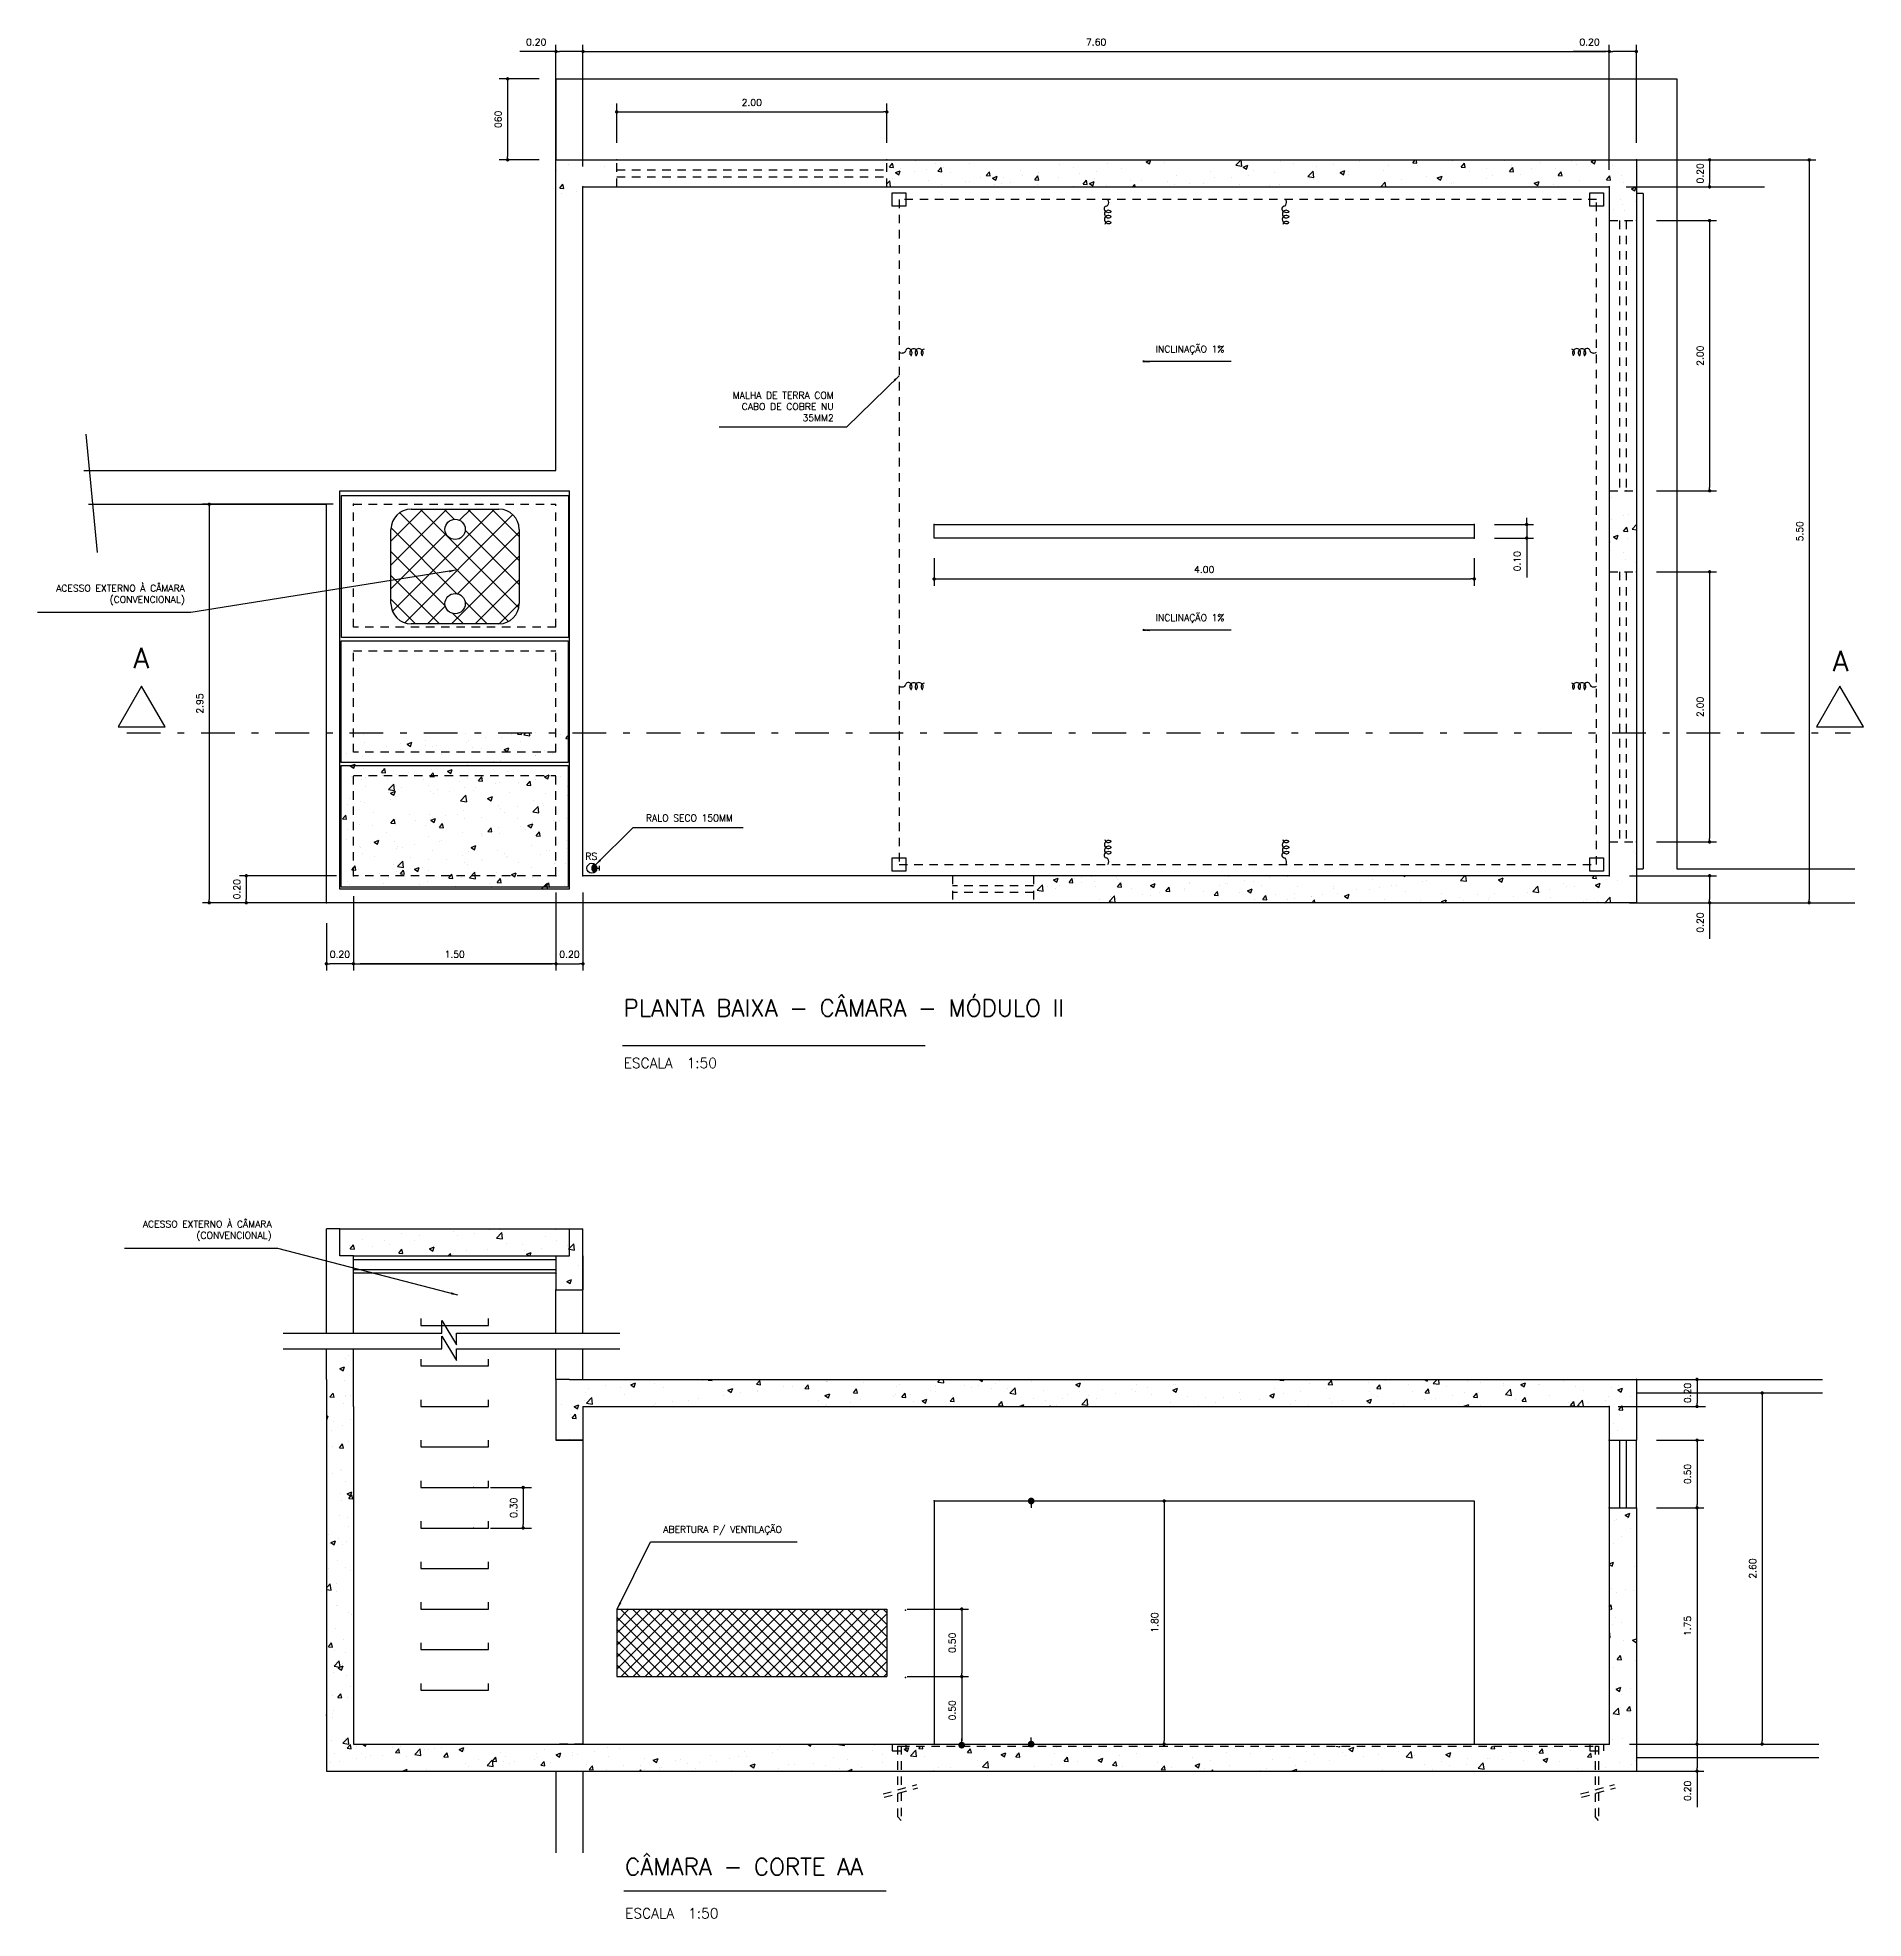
# Model space of a CAD drawing. Extents: x -14.6 to 12.4, y -16 to 11.8.
import ezdxf

# ---------------------------------------------------------------- set-up
doc = ezdxf.new("R2010")
doc.units = 0
doc.header["$LTSCALE"] = 0.5
doc.header["$MEASUREMENT"] = 0
doc.linetypes.add('DASHDOTX2', pattern=[2, 1, -0.5, 0, -0.5])
doc.linetypes.add('HIDDEN', pattern=[0.375, 0.25, -0.125])
doc.layers.get('0').update_dxf_attribs({"linetype": 'CONTINUOUS'})
doc.layers.get('DEFPOINTS').update_dxf_attribs({"linetype": 'CONTINUOUS'})
doc.layers.add('DETALHES', color=4, linetype='CONTINUOUS')
doc.styles.add('ROMANS', font='romans')
doc.dimstyles.new('LINEAR', dxfattribs={"dimtxt": 0.1, "dimasz": 0.05, "dimexe": 0.1, "dimexo": 0.3, "dimgap": 0.09, "dimtad": 1, "dimlfac": 0.5, "dimzin": 1, "dimtxsty": 'ROMANS', "dimblk1": 'DOT', "dimblk2": 'DOT', "dimsah": 1, "dimcen": 0.09, "dimclrd": 1, "dimclre": 1, "dimclrt": 3, "dimazin": 3, "dimtfac": 1, "dimtdec": 4, "dimtmove": 0, "dimatfit": 3, "dimtolj": 1, "dimtzin": 1})
doc.dimstyles.new('TEXTO', dxfattribs={"dimtxt": 0.1, "dimasz": 0.1, "dimexe": 0.1, "dimexo": 0.3, "dimgap": 0.09, "dimtad": 1, "dimdec": 4, "dimlfac": 0.5, "dimzin": 5, "dimtxsty": 'ROMANS', "dimcen": 0.09, "dimclrd": 1, "dimclre": 1, "dimclrt": 3, "dimazin": 3, "dimtfac": 1, "dimtdec": 4, "dimtmove": 0, "dimatfit": 3, "dimtolj": 1, "dimtzin": 0})

msp = doc.modelspace()

# ---------------------------------------------------------------- texts
at = {"color": 4, "style": 'ROMANS'}
for s, height, p in [('A', 0.3, (-13.202, 2.512)), ('A', 0.3, (11.965, 2.467)), ('ESCALA  1:50', 0.15, (-5.942, -3.41)), ('ESCALA  1:50', 0.15, (-5.92, -16))]:
    msp.add_text(s, height=height, dxfattribs=at).set_placement(p)
at = {"color": 3, "style": 'ROMANS'}
msp.add_text('RS', height=0.1, dxfattribs=at).set_placement((-6.509, -0.324))
at = {"color": 6, "style": 'ROMANS'}
for s, p in [('PLANTA BAIXA - CÂMARA - MÓDULO II', (-5.942, -2.644)), ('CÂMARA - CORTE AA', (-5.92, -15.36))]:
    msp.add_text(s, height=0.25, dxfattribs=at).set_placement(p)
at = {"layer": 'DETALHES', "color": 3, "char_height": 0.1, "style": 'ROMANS'}
for s, insert, attachment_point in [('\\A1;INCLINAÇÃO 1%', (1.938, 7.222), 4), ('\\A1;MALHA DE TERRA COM \\PCABO DE COBRE NU\\P35MM2', (-2.83, 6.385), 6), ('\\A1;ACESSO EXTERNO À CÂMARA\\P(CONVENCIONAL)', (-12.44, 3.595), 6), ('\\A1;INCLINAÇÃO 1%', (1.938, 3.245), 4), ('\\A1;RALO SECO 150MM', (-5.611, 0.293), 4), ('\\A1;ACESSO EXTERNO À CÂMARA\\P(CONVENCIONAL)', (-11.155, -5.82), 6), ('\\A1;ABERTURA P/ VENTILAÇÃO', (-5.355, -10.258), 4)]:
    msp.add_mtext(s, dxfattribs=dict(at, insert=insert, attachment_point=attachment_point))

# ---------------------------------------------------------------- blocks, each defined once
blk = doc.blocks.new('_DOT')
at = {"color": 0, "linetype": 'BYBLOCK'}
blk.add_line((-0.5, 0), (-1, 0), dxfattribs=at)
at = {"color": 0, "linetype": 'BYBLOCK', "const_width": 0.5}
blk.add_lwpolyline([(-0.25, 0, 1), (0.25, 0, 1)], format="xyb", close=True, dxfattribs=at)
blk = doc.blocks.new('*X1')
at = {"color": 0}
for p, q in [((2, 2), (3.25, 2)), ((2.01, 2.12), (3.24, 2.12)), ((2.01, 1.88), (3.24, 1.88)), ((2.03, 2.25), (3.22, 2.25)), ((2.03, 1.75), (3.22, 1.75)), ((2.06, 2.38), (3.19, 2.38)), ((2.06, 1.62), (3.19, 1.62)), ((2.1, 2.5), (3.15, 2.5)), ((2.1, 1.5), (3.15, 1.5)), ((2.17, 2.62), (3.08, 2.62)), ((2.17, 1.38), (3.08, 1.38)), ((2.25, 2.75), (3, 2.75)), ((2.25, 1.25), (3, 1.25)), ((2.36, 2.88), (2.89, 2.88)), ((2.36, 1.12), (2.89, 1.12)), ((2.5, 3), (2.75, 3)), ((2.5, 1), (2.75, 1))]:
    blk.add_line(p, q, dxfattribs=at)
blk = doc.blocks.new('*D2')
at = {"color": 1, "linetype": 'BYBLOCK'}
for p, q in [((-7.644, -9.62), (-7.33, -9.62)), ((-7.43, -9.67), (-7.43, -10.17)), ((-7.644, -10.22), (-7.33, -10.22))]:
    blk.add_line(p, q, dxfattribs=at)
at = {"layer": 'DEFPOINTS', "color": 0, "linetype": 'BYBLOCK'}
for p in [(-7.944, -9.62), (-7.944, -10.22), (-7.43, -10.22)]:
    blk.add_point(p, dxfattribs=at)
at = {"color": 1, "linetype": 'BYBLOCK', "xscale": 0.05, "yscale": 0.05, "zscale": 0.05}
for p, rotation in [((-7.43, -9.62), 90), ((-7.43, -10.22), 270)]:
    blk.add_blockref('_DOT', p, dxfattribs=dict(at, rotation=rotation))
at = {"color": 3, "linetype": 'BYBLOCK', "insert": (-7.57, -9.92), "char_height": 0.1, "attachment_point": 5, "rotation": 90, "style": 'ROMANS'}
blk.add_mtext('\\A1;0.30', dxfattribs=at)
blk = doc.blocks.new('*D3')
at = {"color": 1, "linetype": 'BYBLOCK'}
for p, q in [((-1.744, -11.42), (-0.835, -11.42)), ((-0.935, -11.47), (-0.935, -12.37)), ((-1.744, -12.42), (-0.835, -12.42))]:
    blk.add_line(p, q, dxfattribs=at)
at = {"layer": 'DEFPOINTS', "color": 0, "linetype": 'BYBLOCK'}
for p in [(-2.044, -11.42), (-2.044, -12.42), (-0.935, -12.42)]:
    blk.add_point(p, dxfattribs=at)
at = {"color": 1, "linetype": 'BYBLOCK', "xscale": 0.05, "yscale": 0.05, "zscale": 0.05}
for p, rotation in [((-0.935, -11.42), 90), ((-0.935, -12.42), 270)]:
    blk.add_blockref('_DOT', p, dxfattribs=dict(at, rotation=rotation))
at = {"color": 3, "linetype": 'BYBLOCK', "insert": (-1.075, -11.92), "char_height": 0.1, "attachment_point": 5, "rotation": 90, "style": 'ROMANS'}
blk.add_mtext('\\A1;0.50', dxfattribs=at)
blk = doc.blocks.new('*D4')
at = {"color": 1, "linetype": 'BYBLOCK'}
for p, q in [((-1.744, -12.42), (-0.835, -12.42)), ((-0.935, -12.47), (-0.935, -13.37)), ((-1.744, -13.42), (-0.835, -13.42))]:
    blk.add_line(p, q, dxfattribs=at)
at = {"layer": 'DEFPOINTS', "color": 0, "linetype": 'BYBLOCK'}
for p in [(-2.044, -12.42), (-2.044, -13.42), (-0.935, -13.42)]:
    blk.add_point(p, dxfattribs=at)
at = {"color": 1, "linetype": 'BYBLOCK', "xscale": 0.05, "yscale": 0.05, "zscale": 0.05}
for p, rotation in [((-0.935, -12.42), 90), ((-0.935, -13.42), 270)]:
    blk.add_blockref('_DOT', p, dxfattribs=dict(at, rotation=rotation))
at = {"color": 3, "linetype": 'BYBLOCK', "insert": (-1.075, -12.92), "char_height": 0.1, "attachment_point": 5, "rotation": 90, "style": 'ROMANS'}
blk.add_mtext('\\A1;0.50', dxfattribs=at)
blk = doc.blocks.new('*D5')
at = {"color": 1, "linetype": 'BYBLOCK'}
for p, q in [((2.057, -9.82), (2.162, -9.82)), ((2.062, -9.87), (2.062, -13.37)), ((2.057, -13.42), (2.162, -13.42))]:
    blk.add_line(p, q, dxfattribs=at)
at = {"layer": 'DEFPOINTS', "color": 0, "linetype": 'BYBLOCK'}
for p in [(1.757, -9.82), (1.757, -13.42), (2.062, -13.42)]:
    blk.add_point(p, dxfattribs=at)
at = {"color": 1, "linetype": 'BYBLOCK', "xscale": 0.05, "yscale": 0.05, "zscale": 0.05}
for p, rotation in [((2.062, -9.82), 90), ((2.062, -13.42), 270)]:
    blk.add_blockref('_DOT', p, dxfattribs=dict(at, rotation=rotation))
at = {"color": 3, "linetype": 'BYBLOCK', "insert": (1.922, -11.62), "char_height": 0.1, "attachment_point": 5, "rotation": 90, "style": 'ROMANS'}
blk.add_mtext('\\A1;1.80', dxfattribs=at)
blk = doc.blocks.new('*D6')
at = {"color": 1, "linetype": 'BYBLOCK'}
for p, q in [((8.787, -8.02), (10.055, -8.02)), ((9.955, -8.07), (9.955, -8.37)), ((8.787, -8.42), (10.055, -8.42))]:
    blk.add_line(p, q, dxfattribs=at)
at = {"layer": 'DEFPOINTS', "color": 0, "linetype": 'BYBLOCK'}
for p in [(8.487, -8.02), (8.487, -8.42), (9.955, -8.42)]:
    blk.add_point(p, dxfattribs=at)
at = {"color": 1, "linetype": 'BYBLOCK', "xscale": 0.05, "yscale": 0.05, "zscale": 0.05}
for p, rotation in [((9.955, -8.02), 90), ((9.955, -8.42), 270)]:
    blk.add_blockref('_DOT', p, dxfattribs=dict(at, rotation=rotation))
at = {"color": 3, "linetype": 'BYBLOCK', "insert": (9.815, -8.22), "char_height": 0.1, "attachment_point": 5, "rotation": 90, "style": 'ROMANS'}
blk.add_mtext('\\A1;0.20', dxfattribs=at)
blk = doc.blocks.new('*D7')
at = {"color": 1, "linetype": 'BYBLOCK'}
for p, q in [((9.356, -8.92), (10.055, -8.92)), ((9.955, -8.97), (9.955, -9.87)), ((9.356, -9.92), (10.055, -9.92))]:
    blk.add_line(p, q, dxfattribs=at)
at = {"layer": 'DEFPOINTS', "color": 0, "linetype": 'BYBLOCK'}
for p in [(9.056, -8.92), (9.056, -9.92), (9.955, -9.92)]:
    blk.add_point(p, dxfattribs=at)
at = {"color": 1, "linetype": 'BYBLOCK', "xscale": 0.05, "yscale": 0.05, "zscale": 0.05}
for p, rotation in [((9.955, -8.92), 90), ((9.955, -9.92), 270)]:
    blk.add_blockref('_DOT', p, dxfattribs=dict(at, rotation=rotation))
at = {"color": 3, "linetype": 'BYBLOCK', "insert": (9.815, -9.42), "char_height": 0.1, "attachment_point": 5, "rotation": 90, "style": 'ROMANS'}
blk.add_mtext('\\A1;0.50', dxfattribs=at)
blk = doc.blocks.new('*D8')
at = {"color": 1, "linetype": 'BYBLOCK'}
for p, q in [((9.356, -9.92), (10.055, -9.92)), ((9.955, -9.97), (9.955, -13.37)), ((9.356, -13.42), (10.055, -13.42))]:
    blk.add_line(p, q, dxfattribs=at)
at = {"layer": 'DEFPOINTS', "color": 0, "linetype": 'BYBLOCK'}
for p in [(9.056, -9.92), (9.056, -13.42), (9.955, -13.42)]:
    blk.add_point(p, dxfattribs=at)
at = {"color": 1, "linetype": 'BYBLOCK', "xscale": 0.05, "yscale": 0.05, "zscale": 0.05}
for p, rotation in [((9.955, -9.92), 90), ((9.955, -13.42), 270)]:
    blk.add_blockref('_DOT', p, dxfattribs=dict(at, rotation=rotation))
at = {"color": 3, "linetype": 'BYBLOCK', "insert": (9.815, -11.67), "char_height": 0.1, "attachment_point": 5, "rotation": 90, "style": 'ROMANS'}
blk.add_mtext('\\A1;1.75', dxfattribs=at)
blk = doc.blocks.new('*D9')
at = {"color": 1, "linetype": 'BYBLOCK'}
for p, q in [((8.956, -13.42), (10.055, -13.42)), ((9.955, -13.47), (9.955, -13.77)), ((8.956, -13.82), (10.055, -13.82)), ((9.955, -13.82), (9.955, -14.355))]:
    blk.add_line(p, q, dxfattribs=at)
at = {"layer": 'DEFPOINTS', "color": 0, "linetype": 'BYBLOCK'}
for p in [(8.656, -13.42), (8.656, -13.82), (9.955, -13.82)]:
    blk.add_point(p, dxfattribs=at)
at = {"color": 1, "linetype": 'BYBLOCK', "xscale": 0.05, "yscale": 0.05, "zscale": 0.05}
for p, rotation in [((9.955, -13.42), 90), ((9.955, -13.82), 270)]:
    blk.add_blockref('_DOT', p, dxfattribs=dict(at, rotation=rotation))
at = {"color": 3, "linetype": 'BYBLOCK', "insert": (9.815, -14.112), "char_height": 0.1, "attachment_point": 5, "rotation": 90, "style": 'ROMANS'}
blk.add_mtext('\\A1;0.20', dxfattribs=at)
blk = doc.blocks.new('*D10')
at = {"color": 1, "linetype": 'BYBLOCK'}
for p, q in [((9.356, -8.22), (11.019, -8.22)), ((10.919, -8.27), (10.919, -13.37)), ((9.356, -13.42), (11.019, -13.42))]:
    blk.add_line(p, q, dxfattribs=at)
at = {"layer": 'DEFPOINTS', "color": 0, "linetype": 'BYBLOCK'}
for p in [(9.056, -8.22), (9.056, -13.42), (10.919, -13.42)]:
    blk.add_point(p, dxfattribs=at)
at = {"color": 1, "linetype": 'BYBLOCK', "xscale": 0.05, "yscale": 0.05, "zscale": 0.05}
for p, rotation in [((10.919, -8.22), 90), ((10.919, -13.42), 270)]:
    blk.add_blockref('_DOT', p, dxfattribs=dict(at, rotation=rotation))
at = {"color": 3, "linetype": 'BYBLOCK', "insert": (10.779, -10.82), "char_height": 0.1, "attachment_point": 5, "rotation": 90, "style": 'ROMANS'}
blk.add_mtext('\\A1;2.60', dxfattribs=at)
blk = doc.blocks.new('*D11')
at = {"color": 1, "linetype": 'BYBLOCK'}
for p, q in [((-6.044, 10.338), (-6.044, 10.848)), ((-5.994, 10.748), (-2.094, 10.748)), ((-2.044, 10.338), (-2.044, 10.848))]:
    blk.add_line(p, q, dxfattribs=at)
at = {"layer": 'DEFPOINTS', "color": 0, "linetype": 'BYBLOCK'}
for p in [(-2.044, 10.748), (-6.044, 10.038), (-2.044, 10.038)]:
    blk.add_point(p, dxfattribs=at)
at = {"color": 1, "linetype": 'BYBLOCK', "xscale": 0.05, "yscale": 0.05, "zscale": 0.05, "rotation": 180}
blk.add_blockref('_DOT', (-6.044, 10.748), dxfattribs=at)
at = {"color": 1, "linetype": 'BYBLOCK', "xscale": 0.05, "yscale": 0.05, "zscale": 0.05}
blk.add_blockref('_DOT', (-2.044, 10.748), dxfattribs=at)
at = {"color": 3, "linetype": 'BYBLOCK', "insert": (-4.044, 10.888), "char_height": 0.1, "attachment_point": 5, "style": 'ROMANS'}
blk.add_mtext('\\A1;2.00', dxfattribs=at)
blk = doc.blocks.new('*D12')
at = {"color": 1, "linetype": 'BYBLOCK'}
for p, q in [((-7.244, 11.238), (-7.76, 11.238)), ((-7.66, 11.188), (-7.66, 10.088)), ((-7.244, 10.038), (-7.76, 10.038))]:
    blk.add_line(p, q, dxfattribs=at)
at = {"layer": 'DEFPOINTS', "color": 0, "linetype": 'BYBLOCK'}
for p in [(-6.944, 11.238), (-7.66, 10.038), (-6.944, 10.038)]:
    blk.add_point(p, dxfattribs=at)
at = {"color": 1, "linetype": 'BYBLOCK', "xscale": 0.05, "yscale": 0.05, "zscale": 0.05}
for p, rotation in [((-7.66, 11.238), 90), ((-7.66, 10.038), 270)]:
    blk.add_blockref('_DOT', p, dxfattribs=dict(at, rotation=rotation))
at = {"color": 3, "linetype": 'BYBLOCK', "insert": (-7.8, 10.638), "char_height": 0.1, "attachment_point": 5, "rotation": 90, "style": 'ROMANS'}
blk.add_mtext('\\A1;060', dxfattribs=at)
blk = doc.blocks.new('*D13')
at = {"color": 1, "linetype": 'BYBLOCK'}
for p, q in [((8.956, 10.038), (10.241, 10.038)), ((10.141, 9.988), (10.141, 9.688)), ((8.956, 9.638), (10.241, 9.638))]:
    blk.add_line(p, q, dxfattribs=at)
at = {"layer": 'DEFPOINTS', "color": 0, "linetype": 'BYBLOCK'}
for p in [(8.656, 10.038), (8.656, 9.638), (10.141, 9.638)]:
    blk.add_point(p, dxfattribs=at)
at = {"color": 1, "linetype": 'BYBLOCK', "xscale": 0.05, "yscale": 0.05, "zscale": 0.05}
for p, rotation in [((10.141, 10.038), 90), ((10.141, 9.638), 270)]:
    blk.add_blockref('_DOT', p, dxfattribs=dict(at, rotation=rotation))
at = {"color": 3, "linetype": 'BYBLOCK', "insert": (10.001, 9.838), "char_height": 0.1, "attachment_point": 5, "rotation": 90, "style": 'ROMANS'}
blk.add_mtext('\\A1;0.20', dxfattribs=at)
blk = doc.blocks.new('*D14')
at = {"color": 1, "linetype": 'BYBLOCK'}
for p, q in [((8.656, 9.938), (8.656, 11.742)), ((9.056, 10.338), (9.056, 11.742)), ((8.656, 11.642), (8.121, 11.642)), ((9.006, 11.642), (8.706, 11.642))]:
    blk.add_line(p, q, dxfattribs=at)
at = {"layer": 'DEFPOINTS', "color": 0, "linetype": 'BYBLOCK'}
for p in [(8.656, 11.642), (9.056, 10.038), (8.656, 9.638)]:
    blk.add_point(p, dxfattribs=at)
at = {"color": 1, "linetype": 'BYBLOCK', "xscale": 0.05, "yscale": 0.05, "zscale": 0.05, "rotation": 180}
blk.add_blockref('_DOT', (8.656, 11.642), dxfattribs=at)
at = {"color": 1, "linetype": 'BYBLOCK', "xscale": 0.05, "yscale": 0.05, "zscale": 0.05}
blk.add_blockref('_DOT', (9.056, 11.642), dxfattribs=at)
at = {"color": 3, "linetype": 'BYBLOCK', "insert": (8.363, 11.782), "char_height": 0.1, "attachment_point": 5, "style": 'ROMANS'}
blk.add_mtext('\\A1;0.20', dxfattribs=at)
blk = doc.blocks.new('*D15')
at = {"color": 1, "linetype": 'BYBLOCK'}
for p, q in [((-6.544, 9.938), (-6.544, 11.742)), ((8.656, 9.938), (8.656, 11.742)), ((-6.494, 11.642), (8.606, 11.642))]:
    blk.add_line(p, q, dxfattribs=at)
at = {"layer": 'DEFPOINTS', "color": 0, "linetype": 'BYBLOCK'}
for p in [(8.656, 11.642), (-6.544, 9.638), (8.656, 9.638)]:
    blk.add_point(p, dxfattribs=at)
at = {"color": 1, "linetype": 'BYBLOCK', "xscale": 0.05, "yscale": 0.05, "zscale": 0.05, "rotation": 180}
blk.add_blockref('_DOT', (-6.544, 11.642), dxfattribs=at)
at = {"color": 1, "linetype": 'BYBLOCK', "xscale": 0.05, "yscale": 0.05, "zscale": 0.05}
blk.add_blockref('_DOT', (8.656, 11.642), dxfattribs=at)
at = {"color": 3, "linetype": 'BYBLOCK', "insert": (1.056, 11.782), "char_height": 0.1, "attachment_point": 5, "style": 'ROMANS'}
blk.add_mtext('\\A1;7.60', dxfattribs=at)
blk = doc.blocks.new('*D16')
at = {"color": 1, "linetype": 'BYBLOCK'}
for p, q in [((-6.944, 9.938), (-6.944, 11.742)), ((-6.544, 9.938), (-6.544, 11.742)), ((-6.944, 11.642), (-7.479, 11.642)), ((-6.594, 11.642), (-6.894, 11.642))]:
    blk.add_line(p, q, dxfattribs=at)
at = {"layer": 'DEFPOINTS', "color": 0, "linetype": 'BYBLOCK'}
for p in [(-6.944, 11.642), (-6.944, 9.638), (-6.544, 9.638)]:
    blk.add_point(p, dxfattribs=at)
at = {"color": 1, "linetype": 'BYBLOCK', "xscale": 0.05, "yscale": 0.05, "zscale": 0.05, "rotation": 180}
blk.add_blockref('_DOT', (-6.944, 11.642), dxfattribs=at)
at = {"color": 1, "linetype": 'BYBLOCK', "xscale": 0.05, "yscale": 0.05, "zscale": 0.05}
blk.add_blockref('_DOT', (-6.544, 11.642), dxfattribs=at)
at = {"color": 3, "linetype": 'BYBLOCK', "insert": (-7.237, 11.782), "char_height": 0.1, "attachment_point": 5, "style": 'ROMANS'}
blk.add_mtext('\\A1;0.20', dxfattribs=at)
blk = doc.blocks.new('*D17')
at = {"color": 1, "linetype": 'BYBLOCK'}
for p, q in [((9.356, 9.138), (10.241, 9.138)), ((10.141, 9.088), (10.141, 5.188)), ((9.356, 5.138), (10.241, 5.138))]:
    blk.add_line(p, q, dxfattribs=at)
at = {"layer": 'DEFPOINTS', "color": 0, "linetype": 'BYBLOCK'}
for p in [(9.056, 9.138), (9.056, 5.138), (10.141, 5.138)]:
    blk.add_point(p, dxfattribs=at)
at = {"color": 1, "linetype": 'BYBLOCK', "xscale": 0.05, "yscale": 0.05, "zscale": 0.05}
for p, rotation in [((10.141, 9.138), 90), ((10.141, 5.138), 270)]:
    blk.add_blockref('_DOT', p, dxfattribs=dict(at, rotation=rotation))
at = {"color": 3, "linetype": 'BYBLOCK', "insert": (10.001, 7.138), "char_height": 0.1, "attachment_point": 5, "rotation": 90, "style": 'ROMANS'}
blk.add_mtext('\\A1;2.00', dxfattribs=at)
blk = doc.blocks.new('*D18')
at = {"color": 1, "linetype": 'BYBLOCK'}
for p, q in [((9.356, 3.938), (10.241, 3.938)), ((10.141, 3.888), (10.141, -0.012)), ((9.356, -0.062), (10.241, -0.062))]:
    blk.add_line(p, q, dxfattribs=at)
at = {"layer": 'DEFPOINTS', "color": 0, "linetype": 'BYBLOCK'}
for p in [(9.056, 3.938), (9.056, -0.062), (10.141, -0.062)]:
    blk.add_point(p, dxfattribs=at)
at = {"color": 1, "linetype": 'BYBLOCK', "xscale": 0.05, "yscale": 0.05, "zscale": 0.05}
for p, rotation in [((10.141, 3.938), 90), ((10.141, -0.062), 270)]:
    blk.add_blockref('_DOT', p, dxfattribs=dict(at, rotation=rotation))
at = {"color": 3, "linetype": 'BYBLOCK', "insert": (10.001, 1.938), "char_height": 0.1, "attachment_point": 5, "rotation": 90, "style": 'ROMANS'}
blk.add_mtext('\\A1;2.00', dxfattribs=at)
blk = doc.blocks.new('*D19')
at = {"color": 1, "linetype": 'BYBLOCK'}
for p, q in [((8.956, -0.562), (10.241, -0.562)), ((10.141, -0.612), (10.141, -0.912)), ((8.956, -0.962), (10.241, -0.962)), ((10.141, -0.962), (10.141, -1.497))]:
    blk.add_line(p, q, dxfattribs=at)
at = {"layer": 'DEFPOINTS', "color": 0, "linetype": 'BYBLOCK'}
for p in [(8.656, -0.562), (8.656, -0.962), (10.141, -0.962)]:
    blk.add_point(p, dxfattribs=at)
at = {"color": 1, "linetype": 'BYBLOCK', "xscale": 0.05, "yscale": 0.05, "zscale": 0.05}
for p, rotation in [((10.141, -0.562), 90), ((10.141, -0.962), 270)]:
    blk.add_blockref('_DOT', p, dxfattribs=dict(at, rotation=rotation))
at = {"color": 3, "linetype": 'BYBLOCK', "insert": (10.001, -1.255), "char_height": 0.1, "attachment_point": 5, "rotation": 90, "style": 'ROMANS'}
blk.add_mtext('\\A1;0.20', dxfattribs=at)
blk = doc.blocks.new('*D20')
at = {"color": 1, "linetype": 'BYBLOCK'}
for p, q in [((-9.944, -0.862), (-9.944, -1.965)), ((-10.344, -1.262), (-10.344, -1.965)), ((-9.994, -1.865), (-10.294, -1.865))]:
    blk.add_line(p, q, dxfattribs=at)
at = {"layer": 'DEFPOINTS', "color": 0, "linetype": 'BYBLOCK'}
for p in [(-9.944, -0.562), (-10.344, -0.962), (-10.344, -1.865)]:
    blk.add_point(p, dxfattribs=at)
at = {"color": 1, "linetype": 'BYBLOCK', "xscale": 0.05, "yscale": 0.05, "zscale": 0.05, "rotation": 180}
blk.add_blockref('_DOT', (-10.344, -1.865), dxfattribs=at)
at = {"color": 1, "linetype": 'BYBLOCK', "xscale": 0.05, "yscale": 0.05, "zscale": 0.05}
blk.add_blockref('_DOT', (-9.944, -1.865), dxfattribs=at)
at = {"color": 3, "linetype": 'BYBLOCK', "insert": (-10.144, -1.725), "char_height": 0.1, "attachment_point": 5, "style": 'ROMANS'}
blk.add_mtext('\\A1;0.20', dxfattribs=at)
blk = doc.blocks.new('*D21')
at = {"color": 1, "linetype": 'BYBLOCK'}
for p, q in [((-9.944, -0.862), (-9.944, -1.965)), ((-6.944, -0.862), (-6.944, -1.965)), ((-9.894, -1.865), (-6.994, -1.865))]:
    blk.add_line(p, q, dxfattribs=at)
at = {"layer": 'DEFPOINTS', "color": 0, "linetype": 'BYBLOCK'}
for p in [(-9.944, -0.562), (-6.944, -0.562), (-6.944, -1.865)]:
    blk.add_point(p, dxfattribs=at)
at = {"color": 1, "linetype": 'BYBLOCK', "xscale": 0.05, "yscale": 0.05, "zscale": 0.05, "rotation": 180}
blk.add_blockref('_DOT', (-9.944, -1.865), dxfattribs=at)
at = {"color": 1, "linetype": 'BYBLOCK', "xscale": 0.05, "yscale": 0.05, "zscale": 0.05}
blk.add_blockref('_DOT', (-6.944, -1.865), dxfattribs=at)
at = {"color": 3, "linetype": 'BYBLOCK', "insert": (-8.444, -1.725), "char_height": 0.1, "attachment_point": 5, "style": 'ROMANS'}
blk.add_mtext('\\A1;1.50', dxfattribs=at)
blk = doc.blocks.new('*D22')
at = {"color": 1, "linetype": 'BYBLOCK'}
for p, q in [((-6.944, -0.862), (-6.944, -1.965)), ((-6.544, -0.862), (-6.544, -1.965)), ((-6.894, -1.865), (-6.594, -1.865))]:
    blk.add_line(p, q, dxfattribs=at)
at = {"layer": 'DEFPOINTS', "color": 0, "linetype": 'BYBLOCK'}
for p in [(-6.944, -0.562), (-6.544, -0.562), (-6.544, -1.865)]:
    blk.add_point(p, dxfattribs=at)
at = {"color": 1, "linetype": 'BYBLOCK', "xscale": 0.05, "yscale": 0.05, "zscale": 0.05, "rotation": 180}
blk.add_blockref('_DOT', (-6.944, -1.865), dxfattribs=at)
at = {"color": 1, "linetype": 'BYBLOCK', "xscale": 0.05, "yscale": 0.05, "zscale": 0.05}
blk.add_blockref('_DOT', (-6.544, -1.865), dxfattribs=at)
at = {"color": 3, "linetype": 'BYBLOCK', "insert": (-6.744, -1.725), "char_height": 0.1, "attachment_point": 5, "style": 'ROMANS'}
blk.add_mtext('\\A1;0.20', dxfattribs=at)
blk = doc.blocks.new('*D23')
at = {"color": 1, "linetype": 'BYBLOCK'}
for p, q in [((-10.244, -0.562), (-11.63, -0.562)), ((-11.53, -0.612), (-11.53, -0.912)), ((-10.644, -0.962), (-11.63, -0.962))]:
    blk.add_line(p, q, dxfattribs=at)
at = {"layer": 'DEFPOINTS', "color": 0, "linetype": 'BYBLOCK'}
for p in [(-9.944, -0.562), (-11.53, -0.962), (-10.344, -0.962)]:
    blk.add_point(p, dxfattribs=at)
at = {"color": 1, "linetype": 'BYBLOCK', "xscale": 0.05, "yscale": 0.05, "zscale": 0.05}
for p, rotation in [((-11.53, -0.562), 90), ((-11.53, -0.962), 270)]:
    blk.add_blockref('_DOT', p, dxfattribs=dict(at, rotation=rotation))
at = {"color": 3, "linetype": 'BYBLOCK', "insert": (-11.67, -0.762), "char_height": 0.1, "attachment_point": 5, "rotation": 90, "style": 'ROMANS'}
blk.add_mtext('\\A1;0.20', dxfattribs=at)
blk = doc.blocks.new('*D24')
at = {"color": 1, "linetype": 'BYBLOCK'}
for p, q in [((-10.244, 4.938), (-12.179, 4.938)), ((-12.079, 4.888), (-12.079, -0.912)), ((-10.244, -0.962), (-12.179, -0.962))]:
    blk.add_line(p, q, dxfattribs=at)
at = {"layer": 'DEFPOINTS', "color": 0, "linetype": 'BYBLOCK'}
for p in [(-9.944, 4.938), (-12.079, -0.962), (-9.944, -0.962)]:
    blk.add_point(p, dxfattribs=at)
at = {"color": 1, "linetype": 'BYBLOCK', "xscale": 0.05, "yscale": 0.05, "zscale": 0.05}
for p, rotation in [((-12.079, 4.938), 90), ((-12.079, -0.962), 270)]:
    blk.add_blockref('_DOT', p, dxfattribs=dict(at, rotation=rotation))
at = {"color": 3, "linetype": 'BYBLOCK', "insert": (-12.219, 1.988), "char_height": 0.1, "attachment_point": 5, "rotation": 90, "style": 'ROMANS'}
blk.add_mtext('\\A1;2.95', dxfattribs=at)
blk = doc.blocks.new('*D25')
at = {"color": 1, "linetype": 'BYBLOCK'}
for p, q in [((-1.344, 4.138), (-1.344, 3.732)), ((6.656, 4.138), (6.656, 3.732)), ((-1.294, 3.832), (6.606, 3.832))]:
    blk.add_line(p, q, dxfattribs=at)
at = {"layer": 'DEFPOINTS', "color": 0, "linetype": 'BYBLOCK'}
for p in [(-1.344, 4.438), (6.656, 4.438), (6.656, 3.832)]:
    blk.add_point(p, dxfattribs=at)
at = {"color": 1, "linetype": 'BYBLOCK', "xscale": 0.05, "yscale": 0.05, "zscale": 0.05, "rotation": 180}
blk.add_blockref('_DOT', (-1.344, 3.832), dxfattribs=at)
at = {"color": 1, "linetype": 'BYBLOCK', "xscale": 0.05, "yscale": 0.05, "zscale": 0.05}
blk.add_blockref('_DOT', (6.656, 3.832), dxfattribs=at)
at = {"color": 3, "linetype": 'BYBLOCK', "insert": (2.656, 3.972), "char_height": 0.1, "attachment_point": 5, "style": 'ROMANS'}
blk.add_mtext('\\A1;4.00', dxfattribs=at)
blk = doc.blocks.new('*D26')
at = {"color": 1, "linetype": 'BYBLOCK'}
for p, q in [((7.432, 4.688), (7.432, 4.738)), ((6.956, 4.638), (7.532, 4.638)), ((7.432, 4.638), (7.432, 4.438)), ((6.956, 4.438), (7.532, 4.438)), ((7.432, 4.388), (7.432, 3.853))]:
    blk.add_line(p, q, dxfattribs=at)
at = {"layer": 'DEFPOINTS', "color": 0, "linetype": 'BYBLOCK'}
for p in [(6.656, 4.638), (6.656, 4.438), (7.432, 4.438)]:
    blk.add_point(p, dxfattribs=at)
at = {"color": 1, "linetype": 'BYBLOCK', "xscale": 0.05, "yscale": 0.05, "zscale": 0.05}
for p, rotation in [((7.432, 4.638), 270), ((7.432, 4.438), 90)]:
    blk.add_blockref('_DOT', p, dxfattribs=dict(at, rotation=rotation))
at = {"color": 3, "linetype": 'BYBLOCK', "insert": (7.292, 4.095), "char_height": 0.1, "attachment_point": 5, "rotation": 90, "style": 'ROMANS'}
blk.add_mtext('\\A1;0.10', dxfattribs=at)
blk = doc.blocks.new('*D27')
at = {"color": 1, "linetype": 'BYBLOCK'}
for p, q in [((9.356, 10.038), (11.716, 10.038)), ((11.616, 9.988), (11.616, -0.912)), ((9.356, -0.962), (11.716, -0.962))]:
    blk.add_line(p, q, dxfattribs=at)
at = {"layer": 'DEFPOINTS', "color": 0, "linetype": 'BYBLOCK'}
for p in [(9.056, 10.038), (9.056, -0.962), (11.616, -0.962)]:
    blk.add_point(p, dxfattribs=at)
at = {"color": 1, "linetype": 'BYBLOCK', "xscale": 0.05, "yscale": 0.05, "zscale": 0.05}
for p, rotation in [((11.616, 10.038), 90), ((11.616, -0.962), 270)]:
    blk.add_blockref('_DOT', p, dxfattribs=dict(at, rotation=rotation))
at = {"color": 3, "linetype": 'BYBLOCK', "insert": (11.476, 4.538), "char_height": 0.1, "attachment_point": 5, "rotation": 90, "style": 'ROMANS'}
blk.add_mtext('\\A1;5.50', dxfattribs=at)

# ---------------------------------------------------------------- dimensions: what is measured, and where the dimension line sits
at = {"layer": 'DETALHES'}
for base, p1, p2, text, picture, middle in [((-6.944, 11.642), (-6.544, 9.638), (-6.944, 9.638), '0.20', '*D16', (-7.237, 11.782)), ((8.656, 11.642), (-6.544, 9.638), (8.656, 9.638), '7.60', '*D15', (1.056, 11.782)), ((8.656, 11.642), (9.056, 10.038), (8.656, 9.638), '0.20', '*D14', (8.363, 11.782)), ((-2.044, 10.748), (-6.044, 10.038), (-2.044, 10.038), '2.00', '*D11', (-4.044, 10.888)), ((-6.944, -1.865), (-9.944, -0.562), (-6.944, -0.562), '1.50', '*D21', (-8.444, -1.725))]:
    dim = msp.add_linear_dim(base=base, p1=p1, p2=p2, text=text, dimstyle='LINEAR', dxfattribs=at)
    dim.commit()
    dim.dimension.update_dxf_attribs({"geometry": picture, "text_midpoint": middle})
for base, p1, p2, text, picture, middle in [((-7.66, 10.038), (-6.944, 11.238), (-6.944, 10.038), '060', '*D12', (-7.8, 10.638)), ((11.616, -0.962), (9.056, 10.038), (9.056, -0.962), '5.50', '*D27', (11.476, 4.538)), ((10.141, 5.138), (9.056, 9.138), (9.056, 5.138), '2.00', '*D17', (10.001, 7.138)), ((-12.079, -0.962), (-9.944, 4.938), (-9.944, -0.962), '2.95', '*D24', (-12.219, 1.988)), ((10.141, -0.062), (9.056, 3.938), (9.056, -0.062), '2.00', '*D18', (10.001, 1.938)), ((10.141, -0.962), (8.656, -0.562), (8.656, -0.962), '0.20', '*D19', (10.001, -1.255)), ((10.919, -13.42), (9.056, -8.22), (9.056, -13.42), '2.60', '*D10', (10.779, -10.82)), ((9.955, -9.92), (9.056, -8.92), (9.056, -9.92), '0.50', '*D7', (9.815, -9.42)), ((2.062, -13.42), (1.757, -9.82), (1.757, -13.42), '1.80', '*D5', (1.922, -11.62)), ((9.955, -13.42), (9.056, -9.92), (9.056, -13.42), '1.75', '*D8', (9.815, -11.67)), ((-0.935, -12.42), (-2.044, -11.42), (-2.044, -12.42), '0.50', '*D3', (-1.075, -11.92)), ((-0.935, -13.42), (-2.044, -12.42), (-2.044, -13.42), '0.50', '*D4', (-1.075, -12.92)), ((9.955, -13.82), (8.656, -13.42), (8.656, -13.82), '0.20', '*D9', (9.815, -14.112))]:
    dim = msp.add_linear_dim(base=base, p1=p1, p2=p2, angle=90, text=text, dimstyle='LINEAR', dxfattribs=at)
    dim.commit()
    dim.dimension.update_dxf_attribs({"geometry": picture, "text_midpoint": middle})
for base, p1, p2, picture, middle in [((10.141, 9.638), (8.656, 10.038), (8.656, 9.638), '*D13', (10.141, 9.838)), ((-11.53, -0.962), (-9.944, -0.562), (-10.344, -0.962), '*D23', (-11.53, -0.762)), ((9.955, -8.42), (8.487, -8.02), (8.487, -8.42), '*D6', (9.955, -8.22))]:
    dim = msp.add_linear_dim(base=base, p1=p1, p2=p2, angle=90, text='0.20', dimstyle='LINEAR', dxfattribs=at)
    dim.commit()
    dim.dimension.update_dxf_attribs({"geometry": picture, "text_midpoint": middle, "dimtype": 160})
for base, p1, p2, picture, middle in [((7.432, 4.438), (6.656, 4.638), (6.656, 4.438), '*D26', (7.292, 4.095)), ((-7.43, -10.22), (-7.944, -9.62), (-7.944, -10.22), '*D2', (-7.57, -9.92))]:
    dim = msp.add_linear_dim(base=base, p1=p1, p2=p2, angle=90, dimstyle='LINEAR', dxfattribs=at)
    dim.commit()
    dim.dimension.update_dxf_attribs({"geometry": picture, "text_midpoint": middle})
dim = msp.add_linear_dim(base=(6.656, 3.832), p1=(-1.344, 4.438), p2=(6.656, 4.438), dimstyle='LINEAR', dxfattribs=at)
dim.commit()
dim.dimension.update_dxf_attribs({"geometry": '*D25', "text_midpoint": (2.656, 3.972)})
for base, p1, p2, picture, middle in [((-10.344, -1.865), (-9.944, -0.562), (-10.344, -0.962), '*D20', (-10.144, -1.865)), ((-6.544, -1.865), (-6.944, -0.562), (-6.544, -0.562), '*D22', (-6.744, -1.865))]:
    dim = msp.add_linear_dim(base=base, p1=p1, p2=p2, text='0.20', dimstyle='LINEAR', dxfattribs=at)
    dim.commit()
    dim.dimension.update_dxf_attribs({"geometry": picture, "text_midpoint": middle, "dimtype": 160})

# ---------------------------------------------------------------- linework, layer by layer
at = {"color": 1, "linetype": 'BYBLOCK'}
for p, q in [((-6.944, 10.288), (-6.944, 11.742)), ((8.656, 9.888), (8.656, 11.742)), ((9.056, 10.288), (9.056, 11.742)), ((-6.544, 11.642), (-5.454, 11.642)), ((-6.444, 11.642), (8.556, 11.642)), ((-7.194, 11.238), (-7.785, 11.238)), ((-6.044, 10.288), (-6.044, 10.873)), ((-2.044, 10.288), (-2.044, 10.873)), ((-7.194, 10.038), (-7.785, 10.038)), ((9.306, 10.038), (10.954, 10.038)), ((8.906, 9.638), (10.954, 9.638)), ((-10.194, -0.562), (-11.63, -0.562)), ((-6.944, -0.812), (-6.944, -1.965)), ((-6.544, -0.812), (-6.544, -1.965)), ((-10.594, -0.962), (-11.63, -0.962)), ((-7.044, -1.865), (-9.844, -1.865)), ((-6.944, -1.865), (-8.034, -1.865)), ((9.306, -8.02), (10.08, -8.02)), ((8.906, -8.42), (10.08, -8.42)), ((-7.914, -9.62), (-7.305, -9.62)), ((-1.094, -9.82), (0.194, -9.82)), ((-7.914, -10.22), (-7.305, -10.22)), ((-0.935, -12.535), (-0.935, -13.335)), ((-1.094, -13.42), (0.194, -13.42)), ((9.306, -13.42), (10.08, -13.42))]:
    msp.add_line(p, q, dxfattribs=at)
at = {"color": 3}
for p, q in [((-6.944, 11.238), (9.656, 11.238)), ((-6.944, 11.238), (-6.944, 10.038)), ((9.656, 11.238), (9.656, -0.462)), ((9.156, 9.538), (9.056, 9.538)), ((9.156, 9.538), (9.156, -0.462)), ((-10.118, 2.967), (-10.118, 5.067)), ((-10.118, 5.067), (-6.758, 5.067)), ((-6.758, 5.067), (-6.758, 2.967)), ((-9.088, 4.867), (-7.788, 4.867)), ((-9.388, 3.467), (-9.388, 4.567)), ((-7.488, 4.567), (-7.488, 3.467)), ((-7.788, 3.167), (-9.088, 3.167)), ((-10.123, 1.116), (-10.123, 2.916)), ((-10.123, 2.916), (-6.763, 2.916)), ((-6.758, 2.967), (-10.118, 2.967)), ((-6.763, 2.916), (-6.763, 1.116)), ((-6.763, 1.116), (-10.123, 1.116)), ((-10.123, -0.729), (-10.123, 1.071)), ((-10.123, 1.071), (-6.763, 1.071)), ((-6.763, 1.071), (-6.763, -0.729)), ((9.056, -0.462), (9.156, -0.462)), ((9.656, -0.462), (12.293, -0.462)), ((-6.763, -0.729), (-10.123, -0.729)), ((9.056, -0.962), (12.293, -0.962)), ((-6.544, -8.92), (-6.544, -13.42)), ((-1.344, -9.82), (6.656, -9.82)), ((-1.344, -9.82), (-1.344, -13.42)), ((6.656, -9.82), (6.656, -13.42)), ((-6.044, -11.42), (-2.044, -11.42)), ((-6.044, -11.42), (-6.044, -12.42)), ((-2.044, -11.42), (-2.044, -12.42)), ((-6.044, -12.42), (-2.044, -12.42))]:
    msp.add_line(p, q, dxfattribs=at)
at = {"color": 4}
for p, q in [((-6.944, 10.038), (9.056, 10.038)), ((-6.944, 5.438), (-6.944, 10.038)), ((9.056, 10.038), (9.056, -0.962)), ((-6.544, 9.638), (8.656, 9.638)), ((-6.544, -0.562), (-6.544, 9.638)), ((-1.963, 9.35), (-1.963, 9.55)), ((-1.963, 9.55), (-1.763, 9.55)), ((-1.763, 9.55), (-1.763, 9.35)), ((8.368, 9.35), (8.368, 9.55)), ((8.368, 9.55), (8.568, 9.55)), ((8.568, 9.55), (8.568, 9.35)), ((8.656, 9.638), (8.656, -0.562)), ((-1.763, 9.35), (-1.963, 9.35)), ((8.568, 9.35), (8.368, 9.35)), ((-13.934, 5.438), (-6.944, 5.438)), ((-10.144, -0.762), (-10.144, 5.138)), ((-10.144, 5.138), (-6.744, 5.138)), ((-6.744, -0.762), (-6.744, 5.138)), ((-13.867, 4.938), (-10.344, 4.938)), ((-10.344, -0.962), (-10.344, 4.938)), ((-1.963, -0.495), (-1.963, -0.295)), ((-1.963, -0.295), (-1.763, -0.295)), ((-1.763, -0.495), (-1.963, -0.495)), ((-1.763, -0.295), (-1.763, -0.495)), ((8.368, -0.495), (8.368, -0.295)), ((8.368, -0.295), (8.568, -0.295)), ((8.568, -0.495), (8.368, -0.495)), ((8.568, -0.295), (8.568, -0.495)), ((-6.744, -0.762), (-10.144, -0.762)), ((8.656, -0.562), (-6.544, -0.562)), ((-6.944, -0.962), (-10.344, -0.962)), ((9.056, -0.962), (-6.944, -0.962)), ((-10.144, -5.792), (-10.344, -5.792)), ((-10.344, -7.335), (-10.344, -5.792)), ((-10.144, -5.792), (-6.744, -5.792)), ((-10.144, -6.192), (-10.144, -5.792)), ((-6.744, -5.792), (-6.544, -5.792)), ((-6.744, -6.192), (-6.744, -5.792)), ((-6.544, -7.335), (-6.544, -5.792)), ((-9.944, -6.192), (-10.144, -6.192)), ((-9.944, -6.192), (-6.944, -6.192)), ((-9.944, -7.335), (-9.944, -6.192)), ((-6.944, -6.192), (-6.744, -6.192)), ((-6.944, -6.192), (-6.944, -6.692)), ((-6.544, -6.192), (-6.544, -6.692)), ((-6.944, -7.335), (-6.944, -6.69)), ((-6.944, -6.692), (-6.544, -6.692)), ((-10.344, -8.02), (-10.344, -7.569)), ((-9.944, -8.42), (-9.944, -7.569)), ((-6.944, -8.02), (-6.944, -7.569)), ((-6.544, -8.02), (-6.544, -7.569)), ((-10.344, -8.02), (-10.344, -13.82)), ((-6.744, -8.02), (-6.944, -8.02)), ((-6.944, -8.02), (-6.944, -8.92)), ((-6.744, -8.02), (9.056, -8.02)), ((9.056, -8.02), (11.815, -8.02)), ((9.056, -8.02), (9.056, -8.92)), ((9.056, -8.22), (11.815, -8.22)), ((-9.944, -8.42), (-9.944, -13.42)), ((-6.544, -8.42), (8.656, -8.42)), ((-6.544, -8.42), (-6.544, -8.92)), ((8.656, -8.42), (8.656, -8.92)), ((-6.544, -8.92), (-6.944, -8.92)), ((-6.944, -8.92), (-6.544, -8.92)), ((8.656, -8.92), (9.056, -8.92)), ((8.656, -9.92), (8.656, -13.42)), ((8.656, -9.92), (9.056, -9.92)), ((9.056, -9.92), (9.056, -13.82)), ((-9.944, -13.42), (-1.963, -13.42)), ((-1.963, -13.42), (-1.763, -13.42)), ((-1.763, -13.42), (8.656, -13.42)), ((8.368, -13.42), (8.568, -13.42)), ((9.056, -13.42), (11.761, -13.42)), ((9.056, -13.62), (11.761, -13.62)), ((-10.344, -13.82), (9.056, -13.82)), ((-6.944, -13.82), (-6.944, -15.029)), ((-6.544, -13.82), (-6.544, -15.029))]:
    msp.add_line(p, q, dxfattribs=at)
at = {"color": 2, "linetype": 'HIDDEN'}
for p, q in [((-6.044, 9.638), (-6.044, 10.038)), ((-2.044, 9.638), (-2.044, 10.038)), ((-6.044, 9.888), (-2.044, 9.888)), ((-6.044, 9.788), (-2.044, 9.788)), ((-1.863, 9.45), (-1.863, -0.395)), ((8.468, 9.45), (-1.863, 9.45)), ((8.468, -0.395), (8.468, 9.45)), ((8.656, 9.138), (9.056, 9.138)), ((8.806, 9.138), (8.806, 5.138)), ((8.906, 9.138), (8.906, 5.138)), ((8.656, 5.138), (9.056, 5.138)), ((-9.944, 4.938), (-6.944, 4.938)), ((-9.944, 3.117), (-9.944, 4.938)), ((-6.944, 3.117), (-6.944, 4.938)), ((8.656, 3.938), (9.056, 3.938)), ((8.806, 3.938), (8.806, -0.062)), ((8.906, 3.938), (8.906, -0.062)), ((-6.944, 3.117), (-9.944, 3.117)), ((-9.944, 2.766), (-6.944, 2.766)), ((-9.944, 1.266), (-9.944, 2.766)), ((-6.944, 1.266), (-6.944, 2.766)), ((-6.944, 1.266), (-9.944, 1.266)), ((-9.944, 0.921), (-6.944, 0.921)), ((8.656, -0.062), (9.056, -0.062)), ((-1.863, -0.395), (8.468, -0.395)), ((-6.944, -0.562), (-9.944, -0.562)), ((-1.072, -0.562), (-1.072, -0.962)), ((0.128, -0.712), (-1.072, -0.712)), ((0.128, -0.812), (-1.072, -0.812)), ((0.128, -0.562), (0.128, -0.962)), ((-2.1, -14.158), (-1.599, -14.019)), ((-2.086, -14.207), (-1.585, -14.067)), ((8.231, -14.158), (8.732, -14.019)), ((8.244, -14.207), (8.745, -14.067))]:
    msp.add_line(p, q, dxfattribs=at)
at = {"color": 1}
for p, q in [((1.796, 10.011), (1.865, 10.038)), ((1.846, 9.978), (1.866, 10.038)), ((2.315, 10.031), (2.315, 10.031)), ((3.126, 9.958), (3.203, 10.038)), ((3.215, 9.944), (3.204, 10.038)), ((5.745, 9.993), (5.782, 10.038)), ((5.805, 9.988), (5.796, 10.038)), ((6.331, 10.026), (6.331, 10.026)), ((8.385, 10.014), (8.448, 10.038)), ((8.435, 9.98), (8.454, 10.038)), ((8.876, 10.037), (8.876, 10.037)), ((-6.936, 9.877), (-6.936, 9.877)), ((-6.759, 9.963), (-6.759, 9.963)), ((-6.225, 9.94), (-6.225, 9.94)), ((-2.006, 9.931), (-1.958, 9.989)), ((-2.006, 9.931), (-1.946, 9.926)), ((-1.946, 9.926), (-1.958, 9.989)), ((-1.954, 9.76), (-1.954, 9.76)), ((-1.918, 9.849), (-1.848, 9.876)), ((-1.918, 9.849), (-1.868, 9.815)), ((-1.868, 9.816), (-1.848, 9.876)), ((-1.841, 9.903), (-1.841, 9.903)), ((-1.631, 9.871), (-1.631, 9.871)), ((-1.617, 10.025), (-1.617, 10.025)), ((-1.454, 9.895), (-1.454, 9.895)), ((-1.322, 9.978), (-1.322, 9.978)), ((-1.289, 9.869), (-1.241, 9.926)), ((-1.289, 9.869), (-1.229, 9.863)), ((-1.229, 9.863), (-1.241, 9.926)), ((-1.203, 9.928), (-1.203, 9.928)), ((-1.097, 9.849), (-1.097, 9.849)), ((-0.825, 9.978), (-0.825, 9.978)), ((-0.652, 9.775), (-0.652, 9.775)), ((-0.572, 9.806), (-0.523, 9.863)), ((-0.572, 9.806), (-0.512, 9.801)), ((-0.564, 9.826), (-0.564, 9.826)), ((-0.512, 9.801), (-0.523, 9.863)), ((-0.481, 9.769), (-0.411, 9.796)), ((-0.481, 9.769), (-0.431, 9.735)), ((-0.431, 9.735), (-0.411, 9.796)), ((-0.315, 9.78), (-0.315, 9.78)), ((-0.068, 9.875), (-0.068, 9.875)), ((-0.03, 9.804), (-0.03, 9.804)), ((0.146, 9.743), (0.194, 9.8)), ((0.173, 9.749), (0.173, 9.749)), ((0.205, 9.738), (0.194, 9.801)), ((0.204, 9.855), (0.204, 9.855)), ((0.504, 9.781), (0.504, 9.781)), ((0.515, 9.975), (0.515, 9.975)), ((0.717, 9.925), (0.717, 9.925)), ((0.804, 9.832), (0.804, 9.832)), ((1.038, 9.759), (1.038, 9.759)), ((1.055, 9.865), (1.055, 9.865)), ((1.223, 9.989), (1.223, 9.989)), ((1.434, 9.915), (1.434, 9.915)), ((1.796, 10.011), (1.846, 9.978)), ((2.065, 9.998), (2.065, 9.998)), ((2.243, 9.802), (2.243, 9.802)), ((2.748, 9.866), (2.748, 9.866)), ((2.806, 9.779), (2.806, 9.779)), ((3.063, 9.77), (3.063, 9.77)), ((3.126, 9.958), (3.215, 9.944)), ((3.233, 9.931), (3.303, 9.958)), ((3.233, 9.931), (3.283, 9.898)), ((3.268, 9.941), (3.268, 9.941)), ((3.283, 9.898), (3.304, 9.958)), ((3.313, 9.803), (3.313, 9.803)), ((3.389, 9.879), (3.389, 9.879)), ((3.692, 9.853), (3.692, 9.853)), ((3.781, 10.011), (3.781, 10.011)), ((3.973, 9.979), (3.973, 9.979)), ((4.193, 9.792), (4.271, 9.873)), ((4.193, 9.792), (4.282, 9.778)), ((4.212, 9.76), (4.212, 9.76)), ((4.282, 9.778), (4.271, 9.873)), ((4.323, 9.936), (4.323, 9.936)), ((4.574, 9.969), (4.574, 9.969)), ((4.671, 9.851), (4.741, 9.878)), ((4.671, 9.851), (4.72, 9.818)), ((4.72, 9.818), (4.741, 9.878)), ((4.793, 9.817), (4.793, 9.817)), ((4.795, 9.86), (4.795, 9.86)), ((4.952, 10.019), (4.952, 10.019)), ((5.307, 9.887), (5.307, 9.887)), ((5.379, 9.96), (5.379, 9.96)), ((5.745, 9.993), (5.805, 9.988)), ((5.812, 9.951), (5.812, 9.951)), ((5.95, 9.79), (5.95, 9.79)), ((6.108, 9.771), (6.178, 9.798)), ((6.108, 9.771), (6.157, 9.738)), ((6.158, 9.738), (6.178, 9.798)), ((6.462, 9.93), (6.51, 9.988)), ((6.462, 9.93), (6.522, 9.925)), ((6.522, 9.925), (6.51, 9.988)), ((6.581, 9.873), (6.581, 9.873)), ((6.832, 9.906), (6.832, 9.906)), ((6.833, 9.764), (6.833, 9.764)), ((6.927, 9.81), (6.927, 9.81)), ((7.105, 10.022), (7.105, 10.022)), ((7.179, 9.868), (7.228, 9.925)), ((7.179, 9.868), (7.239, 9.862)), ((7.211, 9.956), (7.211, 9.956)), ((7.239, 9.863), (7.228, 9.925)), ((7.338, 9.828), (7.338, 9.828)), ((7.51, 9.91), (7.51, 9.91)), ((7.639, 9.999), (7.639, 9.999)), ((7.857, 9.903), (7.857, 9.903)), ((7.897, 9.805), (7.945, 9.862)), ((7.897, 9.805), (7.956, 9.8)), ((7.957, 9.8), (7.945, 9.862)), ((8.093, 10.011), (8.093, 10.011)), ((8.172, 9.976), (8.172, 9.976)), ((8.371, 9.973), (8.371, 9.973)), ((8.385, 10.014), (8.435, 9.98)), ((8.614, 9.742), (8.662, 9.8)), ((8.674, 9.737), (8.662, 9.8)), ((8.706, 9.954), (8.706, 9.954)), ((8.84, 9.811), (8.84, 9.811)), ((-6.888, 9.618), (-6.84, 9.676)), ((-6.888, 9.618), (-6.829, 9.613)), ((-6.865, 9.542), (-6.865, 9.542)), ((-6.828, 9.613), (-6.84, 9.676)), ((-6.635, 9.566), (-6.635, 9.566)), ((-2.044, 9.681), (-2, 9.727)), ((-2.044, 9.64), (-2.028, 9.638)), ((-1.99, 9.638), (-2, 9.727)), ((-1.42, 9.737), (-1.42, 9.737)), ((-1.334, 9.645), (-1.334, 9.645)), ((-1.235, 9.675), (-1.235, 9.675)), ((-0.886, 9.715), (-0.886, 9.715)), ((-0.82, 9.716), (-0.82, 9.716)), ((-0.456, 9.666), (-0.456, 9.666)), ((-0.353, 9.692), (-0.353, 9.692)), ((-0.206, 9.699), (-0.206, 9.699)), ((0.146, 9.743), (0.205, 9.738)), ((0.181, 9.669), (0.181, 9.669)), ((0.715, 9.647), (0.715, 9.647)), ((0.863, 9.68), (0.911, 9.738)), ((0.863, 9.68), (0.923, 9.675)), ((0.923, 9.675), (0.911, 9.738)), ((0.956, 9.689), (1.026, 9.716)), ((0.956, 9.689), (1.006, 9.655)), ((1.006, 9.655), (1.026, 9.716)), ((1.21, 9.656), (1.21, 9.656)), ((1.572, 9.736), (1.572, 9.736)), ((1.597, 9.638), (1.628, 9.675)), ((1.635, 9.638), (1.628, 9.675)), ((1.73, 9.731), (1.73, 9.731)), ((2.106, 9.714), (2.106, 9.714)), ((2.223, 9.679), (2.223, 9.679)), ((2.431, 9.687), (2.431, 9.687)), ((2.639, 9.691), (2.639, 9.691)), ((3.173, 9.668), (3.173, 9.668)), ((3.629, 9.66), (3.629, 9.66)), ((3.707, 9.646), (3.707, 9.646)), ((3.769, 9.678), (3.769, 9.678)), ((4.274, 9.742), (4.274, 9.742)), ((5.271, 9.638), (5.338, 9.708)), ((5.321, 9.707), (5.321, 9.707)), ((5.346, 9.638), (5.338, 9.708)), ((5.571, 9.74), (5.571, 9.74)), ((6.319, 9.694), (6.319, 9.694)), ((6.344, 9.71), (6.344, 9.71)), ((7.545, 9.691), (7.615, 9.718)), ((7.545, 9.691), (7.595, 9.657)), ((7.579, 9.645), (7.579, 9.645)), ((7.595, 9.658), (7.615, 9.718)), ((7.829, 9.678), (7.829, 9.678)), ((8.208, 9.728), (8.208, 9.728)), ((8.358, 9.64), (8.358, 9.64)), ((8.614, 9.742), (8.674, 9.737)), ((8.864, 9.704), (8.864, 9.704)), ((8.982, 9.611), (9.052, 9.638)), ((8.982, 9.611), (9.032, 9.577)), ((9.032, 9.577), (9.052, 9.638)), ((8.722, 9.309), (8.722, 9.309)), ((8.827, 9.449), (8.827, 9.449)), ((8.851, 9.372), (8.851, 9.372)), ((8.875, 9.294), (8.875, 9.294)), ((9.045, 9.42), (9.045, 9.42)), ((-13.906, 5.975), (-13.738, 4.222)), ((8.665, 5.045), (8.665, 5.045)), ((8.693, 5.044), (8.693, 5.044)), ((-9.388, 4.039), (-8.561, 4.867)), ((-9.388, 4.393), (-8.914, 4.867)), ((-9.366, 3.354), (-7.854, 4.867)), ((-7.645, 3.203), (-9.257, 4.814)), ((-9.184, 3.182), (-7.582, 4.785)), ((-7.494, 3.405), (-8.956, 4.867)), ((-8.452, 4.716), (-8.602, 4.867)), ((-8.372, 4.702), (-8.207, 4.867)), ((-7.488, 4.106), (-8.249, 4.867)), ((-7.488, 4.46), (-7.895, 4.867)), ((8.873, 4.767), (8.873, 4.767)), ((8.939, 4.787), (8.939, 4.787)), ((-9.388, 3.686), (-8.573, 4.501)), ((-8.41, 3.614), (-9.387, 4.591)), ((-8.401, 3.612), (-7.488, 4.525)), ((-7.488, 3.752), (-8.289, 4.553)), ((8.681, 4.711), (8.681, 4.711)), ((8.716, 4.455), (8.786, 4.482)), ((8.766, 4.421), (8.786, 4.482)), ((8.868, 4.54), (8.916, 4.597)), ((8.868, 4.54), (8.928, 4.534)), ((8.928, 4.534), (8.916, 4.597)), ((8.992, 4.571), (9.056, 4.638)), ((8.992, 4.571), (9.056, 4.562)), ((-8.585, 3.435), (-9.388, 4.238)), ((8.669, 4.378), (8.669, 4.378)), ((8.675, 4.392), (8.675, 4.392)), ((8.678, 4.256), (8.678, 4.256)), ((8.716, 4.455), (8.766, 4.421)), ((8.863, 4.229), (8.863, 4.229)), ((8.926, 4.425), (8.926, 4.425)), ((-8.493, 3.167), (-7.488, 4.172)), ((8.657, 4.045), (8.657, 4.045)), ((8.663, 4.031), (8.663, 4.031)), ((8.889, 4.122), (8.889, 4.122)), ((9.041, 4.081), (9.041, 4.081)), ((-8.67, 3.167), (-9.388, 3.885)), ((-8.14, 3.167), (-7.488, 3.818)), ((-9.024, 3.167), (-9.388, 3.531)), ((-8.847, 3.167), (-8.583, 3.43)), ((-7.963, 3.167), (-8.291, 3.494)), ((-7.786, 3.167), (-7.488, 3.465)), ((-8.316, 3.167), (-8.47, 3.32)), ((-9.798, 1.532), (-9.798, 1.532)), ((-9.784, 1.412), (-9.784, 1.412)), ((-9.149, 1.387), (-9.079, 1.414)), ((-9.099, 1.354), (-9.079, 1.414)), ((-8.872, 1.446), (-8.872, 1.446)), ((-8.289, 1.546), (-8.289, 1.546)), ((-8.273, 1.409), (-8.273, 1.409)), ((-8.239, 1.446), (-8.239, 1.446)), ((-7.988, 1.479), (-7.988, 1.479)), ((-7.753, 1.484), (-7.753, 1.484)), ((-7.61, 1.529), (-7.61, 1.529)), ((-7.514, 1.532), (-7.494, 1.556)), ((-7.514, 1.532), (-7.454, 1.527)), ((-7.466, 1.426), (-7.466, 1.426)), ((-7.454, 1.527), (-7.459, 1.556)), ((-7.421, 1.522), (-7.388, 1.556)), ((-7.421, 1.522), (-7.332, 1.508)), ((-7.332, 1.508), (-7.337, 1.556)), ((-7.24, 1.554), (-7.24, 1.554)), ((-6.883, 1.526), (-6.883, 1.526)), ((-6.797, 1.47), (-6.748, 1.527)), ((-6.797, 1.47), (-6.744, 1.465)), ((-6.744, 1.507), (-6.748, 1.527)), ((-10.131, 1.197), (-10.131, 1.197)), ((-10.039, 1.245), (-10.039, 1.245)), ((-9.81, 1.2), (-9.81, 1.2)), ((-9.499, 1.28), (-9.499, 1.28)), ((-9.455, 1.346), (-9.455, 1.346)), ((-9.291, 1.275), (-9.291, 1.275)), ((-9.25, 1.389), (-9.25, 1.389)), ((-9.249, 1.313), (-9.249, 1.313)), ((-9.216, 1.126), (-9.216, 1.126)), ((-9.149, 1.387), (-9.1, 1.354)), ((-8.87, 1.363), (-8.87, 1.363)), ((-8.778, 1.345), (-8.778, 1.345)), ((-8.716, 1.367), (-8.716, 1.367)), ((-8.633, 1.226), (-8.633, 1.226)), ((-8.183, 1.344), (-8.183, 1.344)), ((-8.049, 1.326), (-8.049, 1.326)), ((-7.873, 1.135), (-7.873, 1.135)), ((-7.765, 1.151), (-7.765, 1.151)), ((-7.712, 1.307), (-7.642, 1.334)), ((-7.712, 1.307), (-7.662, 1.274)), ((-7.662, 1.274), (-7.642, 1.334)), ((-7.649, 1.321), (-7.649, 1.321)), ((-7.252, 1.221), (-7.252, 1.221)), ((-7.241, 1.218), (-7.241, 1.218)), ((-7.115, 1.299), (-7.115, 1.299)), ((-6.991, 1.251), (-6.991, 1.251)), ((-6.747, 1.285), (-6.747, 1.285)), ((-9.99, 1.065), (-9.92, 1.092)), ((-9.99, 1.065), (-9.94, 1.031)), ((-9.979, 0.901), (-9.979, 0.901)), ((-9.94, 1.031), (-9.919, 1.092)), ((-9.823, 0.867), (-9.823, 0.867)), ((-9.799, 1.026), (-9.799, 1.026)), ((-9.762, 0.886), (-9.762, 0.886)), ((-9.527, 0.969), (-9.479, 1.026)), ((-9.527, 0.969), (-9.467, 0.963)), ((-9.512, 0.919), (-9.512, 0.919)), ((-9.467, 0.963), (-9.479, 1.026)), ((-9.445, 0.878), (-9.445, 0.878)), ((-9.303, 0.942), (-9.303, 0.942)), ((-9.133, 0.969), (-9.133, 0.969)), ((-8.911, 0.856), (-8.911, 0.856)), ((-8.81, 0.906), (-8.761, 0.963)), ((-8.81, 0.906), (-8.75, 0.901)), ((-8.79, 1.012), (-8.79, 1.012)), ((-8.75, 0.901), (-8.761, 0.963)), ((-8.552, 0.985), (-8.482, 1.012)), ((-8.552, 0.985), (-8.503, 0.951)), ((-8.503, 0.951), (-8.482, 1.012)), ((-8.502, 1.052), (-8.502, 1.052)), ((-8.285, 1.076), (-8.285, 1.076)), ((-8.252, 1.085), (-8.252, 1.085)), ((-8.251, 0.876), (-8.251, 0.876)), ((-8.092, 0.843), (-8.044, 0.901)), ((-8.092, 0.843), (-8.033, 0.838)), ((-8.032, 0.838), (-8.044, 0.901)), ((-7.668, 0.976), (-7.668, 0.976)), ((-7.375, 0.78), (-7.327, 0.838)), ((-7.315, 0.775), (-7.327, 0.838)), ((-7.264, 0.889), (-7.264, 0.889)), ((-7.254, 0.856), (-7.254, 0.856)), ((-7.115, 0.905), (-7.045, 0.932)), ((-7.115, 0.905), (-7.066, 0.871)), ((-7.084, 1.076), (-7.084, 1.076)), ((-7.065, 0.871), (-7.045, 0.932)), ((-6.875, 0.906), (-6.875, 0.906)), ((-6.759, 0.953), (-6.759, 0.953)), ((-10, 0.576), (-10, 0.576)), ((-9.768, 0.766), (-9.768, 0.766)), ((-9.423, 0.713), (-9.345, 0.794)), ((-9.423, 0.713), (-9.334, 0.699)), ((-9.417, 0.676), (-9.417, 0.676)), ((-9.396, 0.574), (-9.396, 0.574)), ((-9.393, 0.662), (-9.323, 0.689)), ((-9.393, 0.662), (-9.343, 0.629)), ((-9.334, 0.699), (-9.345, 0.794)), ((-9.343, 0.629), (-9.323, 0.689)), ((-9.315, 0.609), (-9.315, 0.609)), ((-9.234, 0.744), (-9.234, 0.744)), ((-8.834, 0.776), (-8.834, 0.776)), ((-8.802, 0.679), (-8.802, 0.679)), ((-8.765, 0.657), (-8.765, 0.657)), ((-8.7, 0.721), (-8.7, 0.721)), ((-8.515, 0.69), (-8.515, 0.69)), ((-8.377, 0.833), (-8.377, 0.833)), ((-8.356, 0.547), (-8.278, 0.629)), ((-8.297, 0.743), (-8.297, 0.743)), ((-8.266, 0.534), (-8.278, 0.629)), ((-8.166, 0.699), (-8.166, 0.699)), ((-8.136, 0.74), (-8.136, 0.74)), ((-7.956, 0.582), (-7.885, 0.609)), ((-7.956, 0.582), (-7.906, 0.549)), ((-7.906, 0.549), (-7.885, 0.609)), ((-7.843, 0.81), (-7.843, 0.81)), ((-7.777, 0.818), (-7.777, 0.818)), ((-7.633, 0.676), (-7.633, 0.676)), ((-7.504, 0.823), (-7.504, 0.823)), ((-7.375, 0.78), (-7.315, 0.775)), ((-7.31, 0.788), (-7.31, 0.788)), ((-7.099, 0.654), (-7.099, 0.654)), ((-6.776, 0.765), (-6.776, 0.765)), ((-6.771, 0.62), (-6.771, 0.62)), ((-10.105, 0.279), (-10.057, 0.337)), ((-10.105, 0.279), (-10.046, 0.274)), ((-10.045, 0.274), (-10.057, 0.337)), ((-10.026, 0.491), (-10.026, 0.491)), ((-9.835, 0.534), (-9.835, 0.534)), ((-9.775, 0.524), (-9.775, 0.524)), ((-9.644, 0.37), (-9.644, 0.37)), ((-9.11, 0.347), (-9.11, 0.347)), ((-8.814, 0.346), (-8.814, 0.346)), ((-8.796, 0.26), (-8.726, 0.287)), ((-8.778, 0.296), (-8.778, 0.296)), ((-8.746, 0.226), (-8.726, 0.287)), ((-8.576, 0.325), (-8.576, 0.325)), ((-8.399, 0.346), (-8.399, 0.346)), ((-8.356, 0.547), (-8.267, 0.534)), ((-8.309, 0.41), (-8.309, 0.41)), ((-8.292, 0.279), (-8.292, 0.279)), ((-8.042, 0.302), (-8.042, 0.302)), ((-7.79, 0.485), (-7.79, 0.485)), ((-7.767, 0.429), (-7.767, 0.429)), ((-7.709, 0.38), (-7.709, 0.38)), ((-7.517, 0.462), (-7.517, 0.462)), ((-7.509, 0.28), (-7.509, 0.28)), ((-7.288, 0.382), (-7.21, 0.463)), ((-7.288, 0.382), (-7.199, 0.368)), ((-7.276, 0.556), (-7.276, 0.556)), ((-7.199, 0.368), (-7.21, 0.463)), ((-7.138, 0.512), (-7.138, 0.512)), ((-7.126, 0.48), (-7.126, 0.48)), ((-6.783, 0.287), (-6.783, 0.287)), ((-10.038, 0.13), (-10.038, 0.13)), ((-9.847, 0.201), (-9.847, 0.201)), ((-9.66, 0.18), (-9.66, 0.18)), ((-9.458, 0.079), (-9.458, 0.079)), ((-9.388, 0.216), (-9.34, 0.274)), ((-9.388, 0.216), (-9.328, 0.211)), ((-9.328, 0.211), (-9.34, 0.274)), ((-9.328, 0.276), (-9.328, 0.276)), ((-9.028, 0.263), (-9.028, 0.263)), ((-8.875, 0.179), (-8.875, 0.179)), ((-8.826, 0.013), (-8.826, 0.013)), ((-8.796, 0.26), (-8.746, 0.226)), ((-8.671, 0.154), (-8.623, 0.211)), ((-8.671, 0.154), (-8.611, 0.148)), ((-8.611, 0.148), (-8.623, 0.211)), ((-8.321, 0.077), (-8.321, 0.077)), ((-8.052, 0.06), (-8.052, 0.06)), ((-8.03, 0.034), (-8.03, 0.034)), ((-7.954, 0.091), (-7.905, 0.148)), ((-7.954, 0.091), (-7.894, 0.086)), ((-7.894, 0.086), (-7.905, 0.148)), ((-7.802, 0.152), (-7.802, 0.152)), ((-7.78, 0.067), (-7.78, 0.067)), ((-7.469, 0.16), (-7.469, 0.16)), ((-7.401, 0.117), (-7.401, 0.117)), ((-7.359, 0.18), (-7.289, 0.206)), ((-7.359, 0.18), (-7.309, 0.146)), ((-7.309, 0.146), (-7.288, 0.207)), ((-7.288, 0.223), (-7.288, 0.223)), ((-7.236, 0.028), (-7.188, 0.086)), ((-7.236, 0.028), (-7.177, 0.023)), ((-7.176, 0.023), (-7.188, 0.086)), ((-6.975, 0.257), (-6.975, 0.257)), ((-6.886, 0.26), (-6.886, 0.26)), ((-6.77, 0.2), (-6.77, 0.2)), ((-10.042, -0.021), (-10.042, -0.021)), ((-9.923, -0.215), (-9.923, -0.215)), ((-9.859, -0.132), (-9.859, -0.132)), ((-9.839, -0.141), (-9.839, -0.141)), ((-9.802, -0.24), (-9.802, -0.24)), ((-9.636, -0.063), (-9.566, -0.036)), ((-9.636, -0.063), (-9.586, -0.096)), ((-9.628, -0.276), (-9.628, -0.276)), ((-9.586, -0.096), (-9.566, -0.036)), ((-9.34, -0.057), (-9.34, -0.057)), ((-9.305, -0.164), (-9.305, -0.164)), ((-9.291, -0.132), (-9.291, -0.132)), ((-9.219, -0.14), (-9.219, -0.14)), ((-9.041, -0.099), (-9.041, -0.099)), ((-8.771, -0.186), (-8.771, -0.186)), ((-8.662, -0.049), (-8.662, -0.049)), ((-8.636, -0.04), (-8.636, -0.04)), ((-8.333, -0.256), (-8.333, -0.256)), ((-8.237, -0.209), (-8.237, -0.209)), ((-8.199, -0.143), (-8.129, -0.116)), ((-8.199, -0.143), (-8.149, -0.176)), ((-8.149, -0.176), (-8.129, -0.116)), ((-7.814, -0.181), (-7.814, -0.181)), ((-7.703, -0.231), (-7.703, -0.231)), ((-7.664, -0.277), (-7.664, -0.277)), ((-7.301, -0.11), (-7.301, -0.11)), ((-7.17, -0.254), (-7.17, -0.254)), ((-7.087, -0.19), (-7.087, -0.19)), ((-7.033, -0.194), (-7.033, -0.194)), ((-6.795, -0.046), (-6.795, -0.046)), ((-6.783, -0.161), (-6.783, -0.161)), ((-6.762, -0.223), (-6.744, -0.216)), ((-6.762, -0.223), (-6.744, -0.235)), ((9.018, -0.207), (9.018, -0.207)), ((9.037, -0.237), (9.037, -0.237)), ((-9.967, -0.473), (-9.918, -0.416)), ((-9.967, -0.473), (-9.907, -0.478)), ((-9.907, -0.478), (-9.918, -0.416)), ((-9.871, -0.465), (-9.871, -0.465)), ((-9.554, -0.526), (-9.554, -0.526)), ((-9.352, -0.39), (-9.352, -0.39)), ((-9.304, -0.493), (-9.304, -0.493)), ((-9.29, -0.427), (-9.212, -0.346)), ((-9.29, -0.427), (-9.201, -0.441)), ((-9.249, -0.536), (-9.201, -0.478)), ((-9.249, -0.536), (-9.19, -0.541)), ((-9.201, -0.44), (-9.212, -0.345)), ((-9.189, -0.541), (-9.201, -0.478)), ((-9.094, -0.298), (-9.094, -0.298)), ((-9.039, -0.465), (-8.969, -0.439)), ((-9.039, -0.465), (-8.989, -0.499)), ((-8.989, -0.499), (-8.969, -0.438)), ((-8.925, -0.443), (-8.925, -0.443)), ((-8.838, -0.32), (-8.838, -0.32)), ((-8.837, -0.49), (-8.837, -0.49)), ((-8.56, -0.321), (-8.56, -0.321)), ((-8.532, -0.599), (-8.484, -0.541)), ((-8.472, -0.604), (-8.484, -0.541)), ((-8.294, -0.36), (-8.294, -0.36)), ((-8.254, -0.39), (-8.254, -0.39)), ((-8.223, -0.592), (-8.145, -0.511)), ((-8.134, -0.606), (-8.145, -0.511)), ((-8.043, -0.327), (-8.043, -0.327)), ((-8.026, -0.343), (-8.026, -0.343)), ((-7.826, -0.513), (-7.826, -0.513)), ((-7.671, -0.29), (-7.671, -0.29)), ((-7.602, -0.546), (-7.532, -0.519)), ((-7.602, -0.546), (-7.552, -0.579)), ((-7.552, -0.579), (-7.532, -0.519)), ((-7.492, -0.366), (-7.492, -0.366)), ((-7.313, -0.443), (-7.313, -0.443)), ((-7.046, -0.555), (-7.046, -0.555)), ((-6.959, -0.388), (-6.959, -0.388)), ((-6.808, -0.379), (-6.808, -0.379)), ((9.006, -0.54), (9.006, -0.54)), ((9.04, -0.42), (9.04, -0.42)), ((-10.038, -0.649), (-10.038, -0.649)), ((-10.003, -0.69), (-10.003, -0.69)), ((-9.504, -0.672), (-9.504, -0.672)), ((-9.42, -0.59), (-9.42, -0.59)), ((-9.364, -0.723), (-9.364, -0.723)), ((-8.97, -0.695), (-8.97, -0.695)), ((-8.851, -0.652), (-8.851, -0.652)), ((-8.557, -0.754), (-8.557, -0.754)), ((-8.532, -0.599), (-8.472, -0.604)), ((-8.436, -0.717), (-8.436, -0.717)), ((-8.346, -0.588), (-8.346, -0.588)), ((-8.306, -0.721), (-8.306, -0.721)), ((-8.223, -0.592), (-8.134, -0.606)), ((-7.928, -0.672), (-7.928, -0.672)), ((-7.902, -0.74), (-7.902, -0.74)), ((-7.815, -0.661), (-7.767, -0.604)), ((-7.815, -0.661), (-7.755, -0.667)), ((-7.755, -0.666), (-7.767, -0.604)), ((-7.296, -0.588), (-7.296, -0.588)), ((-7.156, -0.758), (-7.078, -0.677)), ((-7.156, -0.758), (-7.127, -0.762)), ((-7.098, -0.724), (-7.049, -0.667)), ((-7.098, -0.724), (-7.038, -0.729)), ((-7.068, -0.762), (-7.078, -0.677)), ((-7.038, -0.729), (-7.049, -0.667)), ((-6.82, -0.712), (-6.82, -0.712)), ((0.182, -0.777), (0.26, -0.696)), ((0.182, -0.777), (0.271, -0.791)), ((0.271, -0.79), (0.26, -0.696)), ((0.304, -0.57), (0.304, -0.57)), ((0.328, -0.728), (0.328, -0.728)), ((0.424, -0.623), (0.494, -0.597)), ((0.424, -0.623), (0.474, -0.657)), ((0.45, -0.752), (0.45, -0.752)), ((0.474, -0.657), (0.494, -0.596)), ((0.515, -0.704), (0.515, -0.704)), ((0.654, -0.662), (0.702, -0.605)), ((0.654, -0.662), (0.713, -0.667)), ((0.713, -0.667), (0.702, -0.605)), ((0.739, -0.61), (0.739, -0.61)), ((0.833, -0.664), (0.833, -0.664)), ((0.838, -0.592), (0.838, -0.592)), ((0.99, -0.577), (0.99, -0.577)), ((1.033, -0.651), (1.033, -0.651)), ((1.049, -0.727), (1.049, -0.727)), ((1.353, -0.589), (1.353, -0.589)), ((1.371, -0.725), (1.419, -0.667)), ((1.371, -0.725), (1.431, -0.73)), ((1.372, -0.615), (1.372, -0.615)), ((1.431, -0.73), (1.419, -0.667)), ((1.583, -0.749), (1.583, -0.749)), ((1.856, -0.771), (1.856, -0.771)), ((1.861, -0.704), (1.931, -0.677)), ((1.861, -0.704), (1.911, -0.737)), ((1.905, -0.637), (1.905, -0.637)), ((1.911, -0.737), (1.931, -0.677)), ((1.987, -0.805), (1.987, -0.805)), ((2.088, -0.788), (2.136, -0.73)), ((2.088, -0.788), (2.148, -0.793)), ((2.116, -0.772), (2.116, -0.772)), ((2.148, -0.793), (2.136, -0.73)), ((2.359, -0.787), (2.359, -0.787)), ((2.366, -0.756), (2.366, -0.756)), ((2.439, -0.66), (2.439, -0.66)), ((2.439, -0.671), (2.439, -0.671)), ((2.65, -0.794), (2.65, -0.794)), ((2.805, -0.85), (2.854, -0.793)), ((2.865, -0.856), (2.854, -0.793)), ((2.879, -0.712), (2.879, -0.712)), ((2.973, -0.683), (2.973, -0.683)), ((2.997, -0.672), (2.997, -0.672)), ((3.022, -0.571), (3.022, -0.571)), ((3.184, -0.817), (3.184, -0.817)), ((3.248, -0.639), (3.248, -0.639)), ((3.298, -0.784), (3.368, -0.757)), ((3.298, -0.784), (3.348, -0.817)), ((3.348, -0.817), (3.368, -0.757)), ((3.392, -0.642), (3.392, -0.642)), ((3.507, -0.705), (3.507, -0.705)), ((3.626, -0.59), (3.626, -0.59)), ((3.897, -0.578), (3.897, -0.578)), ((3.987, -0.821), (3.987, -0.821)), ((4.041, -0.728), (4.041, -0.728)), ((4.571, -0.72), (4.571, -0.72)), ((4.575, -0.75), (4.575, -0.75)), ((4.624, -0.818), (4.624, -0.818)), ((4.918, -0.765), (4.918, -0.765)), ((5.108, -0.773), (5.108, -0.773)), ((5.154, -0.62), (5.154, -0.62)), ((5.256, -0.735), (5.256, -0.735)), ((5.423, -0.701), (5.423, -0.701)), ((5.506, -0.702), (5.506, -0.702)), ((5.607, -0.562), (5.625, -0.575)), ((5.625, -0.575), (5.63, -0.562)), ((5.642, -0.795), (5.642, -0.795)), ((5.885, -0.652), (5.885, -0.652)), ((5.942, -0.626), (5.942, -0.626)), ((6.176, -0.818), (6.176, -0.818)), ((6.453, -0.63), (6.518, -0.562)), ((6.453, -0.63), (6.542, -0.644)), ((6.516, -0.569), (6.516, -0.569)), ((6.542, -0.644), (6.533, -0.562)), ((6.949, -0.825), (6.949, -0.825)), ((7.013, -0.621), (7.083, -0.594)), ((7.013, -0.621), (7.062, -0.655)), ((7.063, -0.655), (7.083, -0.594)), ((7.445, -0.817), (7.445, -0.817)), ((7.468, -0.75), (7.468, -0.75)), ((7.514, -0.797), (7.514, -0.797)), ((7.521, -0.796), (7.598, -0.715)), ((7.521, -0.796), (7.609, -0.81)), ((7.61, -0.809), (7.598, -0.715)), ((7.764, -0.764), (7.764, -0.764)), ((7.981, -0.679), (7.981, -0.679)), ((8.028, -0.716), (8.028, -0.716)), ((8.143, -0.715), (8.143, -0.715)), ((8.405, -0.6), (8.437, -0.562)), ((8.405, -0.6), (8.464, -0.605)), ((8.45, -0.701), (8.52, -0.674)), ((8.45, -0.701), (8.5, -0.735)), ((8.465, -0.605), (8.457, -0.562)), ((8.487, -0.615), (8.487, -0.615)), ((8.5, -0.735), (8.52, -0.674)), ((8.612, -0.616), (8.612, -0.616)), ((8.774, -0.631), (8.774, -0.631)), ((9.025, -0.598), (9.025, -0.598)), ((1.105, -0.921), (1.105, -0.921)), ((1.25, -0.942), (1.328, -0.861)), ((1.25, -0.942), (1.339, -0.956)), ((1.273, -0.871), (1.273, -0.871)), ((1.339, -0.956), (1.328, -0.861)), ((1.341, -0.921), (1.341, -0.921)), ((1.737, -0.838), (1.737, -0.838)), ((1.854, -0.851), (1.854, -0.851)), ((2.805, -0.85), (2.865, -0.856)), ((3.404, -0.921), (3.404, -0.921)), ((3.523, -0.913), (3.571, -0.856)), ((3.523, -0.913), (3.582, -0.918)), ((3.582, -0.918), (3.571, -0.856)), ((3.718, -0.839), (3.718, -0.839)), ((3.885, -0.911), (3.885, -0.911)), ((3.995, -0.901), (3.995, -0.901)), ((4.245, -0.868), (4.245, -0.868)), ((4.251, -0.962), (4.288, -0.918)), ((4.252, -0.862), (4.252, -0.862)), ((4.296, -0.962), (4.288, -0.918)), ((4.404, -0.836), (4.404, -0.836)), ((4.735, -0.864), (4.805, -0.837)), ((4.735, -0.864), (4.785, -0.897)), ((4.785, -0.897), (4.805, -0.837)), ((4.785, -0.884), (4.785, -0.884)), ((5.319, -0.907), (5.319, -0.907)), ((5.853, -0.93), (5.853, -0.93)), ((5.93, -0.959), (5.93, -0.959)), ((6.172, -0.944), (6.242, -0.917)), ((6.172, -0.944), (6.2, -0.962)), ((6.227, -0.962), (6.243, -0.917)), ((6.387, -0.952), (6.387, -0.952)), ((6.444, -0.889), (6.444, -0.889)), ((6.503, -0.93), (6.503, -0.93)), ((6.71, -0.84), (6.71, -0.84)), ((6.862, -0.917), (6.862, -0.917)), ((6.882, -0.88), (6.882, -0.88)), ((7.244, -0.863), (7.244, -0.863)), ((7.778, -0.885), (7.778, -0.885)), ((8.268, -0.936), (8.268, -0.936)), ((8.311, -0.908), (8.311, -0.908)), ((8.474, -0.948), (8.474, -0.948)), ((8.588, -0.961), (8.666, -0.88)), ((8.588, -0.961), (8.594, -0.962)), ((8.675, -0.962), (8.666, -0.88)), ((-8.467, -5.832), (-8.467, -5.832)), ((-7.936, -5.792), (-7.929, -5.797)), ((-7.928, -5.797), (-7.927, -5.792)), ((-7.825, -5.926), (-7.747, -5.845)), ((-7.774, -5.804), (-7.774, -5.804)), ((-7.736, -5.94), (-7.747, -5.845)), ((-6.948, -5.803), (-6.948, -5.803)), ((-10.005, -6.041), (-10.005, -6.041)), ((-9.99, -6.086), (-9.942, -6.029)), ((-9.99, -6.086), (-9.93, -6.091)), ((-9.93, -6.091), (-9.942, -6.028)), ((-9.811, -5.954), (-9.811, -5.954)), ((-9.664, -6.053), (-9.664, -6.053)), ((-9.486, -5.966), (-9.486, -5.966)), ((-9.413, -6.02), (-9.413, -6.02)), ((-9.273, -6.149), (-9.225, -6.091)), ((-9.228, -5.854), (-9.228, -5.854)), ((-9.213, -6.154), (-9.225, -6.091)), ((-9.035, -5.97), (-9.035, -5.97)), ((-8.972, -5.896), (-8.972, -5.896)), ((-8.818, -6.086), (-8.748, -6.059)), ((-8.818, -6.086), (-8.769, -6.12)), ((-8.769, -6.119), (-8.748, -6.059)), ((-8.403, -5.887), (-8.403, -5.887)), ((-8.263, -6.104), (-8.263, -6.104)), ((-8.153, -5.854), (-8.153, -5.854)), ((-7.96, -6.09), (-7.96, -6.09)), ((-7.825, -5.926), (-7.736, -5.94)), ((-7.679, -6.004), (-7.679, -6.004)), ((-7.446, -6.02), (-7.446, -6.02)), ((-7.405, -6.115), (-7.405, -6.115)), ((-7.155, -6.082), (-7.155, -6.082)), ((-7.096, -5.904), (-7.096, -5.904)), ((-6.941, -5.956), (-6.941, -5.956)), ((-6.776, -6.032), (-6.776, -6.032)), ((-6.758, -6.091), (-6.744, -6.077)), ((-6.758, -6.091), (-6.744, -6.093)), ((-6.744, -6.077), (-6.68, -6.01)), ((-6.744, -6.093), (-6.669, -6.105)), ((-6.669, -6.105), (-6.68, -6.01)), ((-9.273, -6.149), (-9.213, -6.154)), ((-8.539, -6.192), (-8.507, -6.154)), ((-8.5, -6.192), (-8.507, -6.154)), ((-8.479, -6.165), (-8.479, -6.165)), ((-7.381, -6.166), (-7.311, -6.139)), ((-7.381, -6.166), (-7.343, -6.192)), ((-7.329, -6.192), (-7.311, -6.139)), ((-6.609, -6.336), (-6.609, -6.336)), ((-6.554, -6.4), (-6.554, -6.4)), ((-6.784, -6.569), (-6.714, -6.542)), ((-6.784, -6.569), (-6.735, -6.602)), ((-6.735, -6.602), (-6.714, -6.542)), ((-8.632, -7.148), (-8.419, -7.508)), ((-8.632, -7.335), (-8.632, -7.148)), ((-10.984, -7.335), (-8.632, -7.335)), ((-8.632, -7.381), (-8.419, -7.741)), ((-8.632, -7.569), (-8.632, -7.381)), ((-8.419, -7.335), (-5.997, -7.335)), ((-8.419, -7.508), (-8.419, -7.335)), ((-10.984, -7.569), (-8.632, -7.569)), ((-10.066, -7.706), (-10.066, -7.706)), ((-10.015, -7.67), (-10.015, -7.67)), ((-8.419, -7.569), (-5.997, -7.569)), ((-8.419, -7.741), (-8.419, -7.569)), ((-10.145, -7.859), (-10.075, -7.832)), ((-10.145, -7.859), (-10.096, -7.892)), ((-10.096, -7.892), (-10.075, -7.832)), ((-10.078, -8.039), (-10.078, -8.039)), ((-5.834, -8.067), (-5.834, -8.067)), ((-5.834, -8.099), (-5.764, -8.072)), ((-5.784, -8.133), (-5.764, -8.072)), ((-4.769, -8.036), (-4.769, -8.036)), ((-4.692, -8.03), (-4.684, -8.02)), ((-4.692, -8.03), (-4.632, -8.035)), ((-4.632, -8.035), (-4.635, -8.02)), ((-3.975, -8.092), (-3.926, -8.035)), ((-3.915, -8.098), (-3.926, -8.035)), ((-3.465, -8.022), (-3.465, -8.022)), ((-2.944, -8.046), (-2.944, -8.046)), ((-2.931, -8.044), (-2.931, -8.044)), ((-2.93, -8.054), (-2.93, -8.054)), ((-2.397, -8.067), (-2.397, -8.067)), ((-1.311, -8.032), (-1.311, -8.032)), ((-1.289, -8.059), (-1.252, -8.02)), ((-1.289, -8.059), (-1.2, -8.072)), ((-1.2, -8.072), (-1.206, -8.02)), ((-0.678, -8.02), (-0.633, -8.05)), ((-0.633, -8.05), (-0.622, -8.02)), ((-0.435, -8.076), (-0.435, -8.076)), ((-0.38, -8.039), (-0.38, -8.039)), ((-0.057, -8.026), (-0.057, -8.026)), ((0.094, -8.051), (0.094, -8.051)), ((0.755, -8.097), (0.825, -8.07)), ((0.805, -8.13), (0.825, -8.07)), ((2.165, -8.028), (2.165, -8.028)), ((3.777, -8.03), (3.785, -8.02)), ((3.777, -8.03), (3.836, -8.036)), ((3.836, -8.036), (3.834, -8.02)), ((4.494, -8.093), (4.542, -8.036)), ((4.554, -8.098), (4.542, -8.036)), ((5.091, -8.068), (5.091, -8.068)), ((5.342, -8.035), (5.342, -8.035)), ((5.914, -8.02), (5.956, -8.048)), ((5.956, -8.048), (5.966, -8.02)), ((6.02, -8.031), (6.02, -8.031)), ((6.049, -8.078), (6.104, -8.02)), ((6.138, -8.091), (6.13, -8.02)), ((6.554, -8.054), (6.554, -8.054)), ((6.754, -8.066), (6.754, -8.066)), ((7.344, -8.095), (7.414, -8.068)), ((7.393, -8.128), (7.414, -8.068)), ((7.979, -8.047), (7.979, -8.047)), ((9.012, -8.032), (9.012, -8.032)), ((-10.291, -8.28), (-10.243, -8.222)), ((-10.291, -8.28), (-10.231, -8.285)), ((-10.231, -8.285), (-10.243, -8.222)), ((-10.065, -8.262), (-10.065, -8.262)), ((-10.056, -8.267), (-10.056, -8.267)), ((-9.981, -8.253), (-9.981, -8.253)), ((-6.519, -8.336), (-6.519, -8.336)), ((-6.507, -8.211), (-6.507, -8.211)), ((-6.493, -8.371), (-6.415, -8.289)), ((-6.463, -8.15), (-6.463, -8.15)), ((-6.404, -8.384), (-6.415, -8.289)), ((-6.212, -8.117), (-6.212, -8.117)), ((-5.994, -8.14), (-5.994, -8.14)), ((-5.936, -8.236), (-5.936, -8.236)), ((-5.834, -8.099), (-5.784, -8.133)), ((-5.489, -8.076), (-5.489, -8.076)), ((-5.353, -8.136), (-5.353, -8.136)), ((-5.215, -8.345), (-5.215, -8.345)), ((-4.981, -8.334), (-4.981, -8.334)), ((-4.836, -8.295), (-4.836, -8.295)), ((-4.468, -8.264), (-4.468, -8.264)), ((-4.397, -8.179), (-4.327, -8.152)), ((-4.397, -8.179), (-4.347, -8.213)), ((-4.347, -8.213), (-4.327, -8.152)), ((-4.204, -8.212), (-4.204, -8.212)), ((-3.975, -8.092), (-3.915, -8.098)), ((-3.963, -8.2), (-3.963, -8.2)), ((-3.954, -8.179), (-3.954, -8.179)), ((-3.575, -8.129), (-3.575, -8.129)), ((-3.443, -8.125), (-3.443, -8.125)), ((-3.257, -8.155), (-3.209, -8.098)), ((-3.257, -8.155), (-3.197, -8.16)), ((-3.197, -8.16), (-3.209, -8.098)), ((-3.061, -8.332), (-3.061, -8.332)), ((-2.96, -8.259), (-2.89, -8.232)), ((-2.96, -8.259), (-2.91, -8.293)), ((-2.91, -8.293), (-2.89, -8.232)), ((-2.54, -8.218), (-2.492, -8.16)), ((-2.54, -8.218), (-2.48, -8.223)), ((-2.48, -8.223), (-2.492, -8.16)), ((-2.478, -8.232), (-2.478, -8.232)), ((-2.437, -8.323), (-2.437, -8.323)), ((-1.946, -8.275), (-1.946, -8.275)), ((-1.918, -8.248), (-1.918, -8.248)), ((-1.895, -8.132), (-1.895, -8.132)), ((-1.863, -8.089), (-1.863, -8.089)), ((-1.823, -8.281), (-1.775, -8.223)), ((-1.823, -8.281), (-1.763, -8.286)), ((-1.763, -8.286), (-1.774, -8.223)), ((-1.696, -8.242), (-1.696, -8.242)), ((-1.655, -8.351), (-1.655, -8.351)), ((-1.523, -8.339), (-1.453, -8.312)), ((-1.523, -8.339), (-1.473, -8.373)), ((-1.473, -8.373), (-1.452, -8.312)), ((-1.404, -8.178), (-1.404, -8.178)), ((-1.33, -8.112), (-1.33, -8.112)), ((-1.317, -8.192), (-1.317, -8.192)), ((-1.105, -8.343), (-1.057, -8.286)), ((-1.105, -8.343), (-1.046, -8.349)), ((-1.072, -8.251), (-1.072, -8.251)), ((-1.046, -8.349), (-1.057, -8.286)), ((-0.899, -8.114), (-0.899, -8.114)), ((-0.796, -8.134), (-0.796, -8.134)), ((-0.686, -8.109), (-0.686, -8.109)), ((-0.489, -8.151), (-0.489, -8.151)), ((-0.388, -8.406), (-0.34, -8.349)), ((-0.328, -8.411), (-0.34, -8.349)), ((-0.262, -8.157), (-0.262, -8.157)), ((-0.222, -8.224), (-0.144, -8.143)), ((-0.222, -8.224), (-0.133, -8.238)), ((-0.133, -8.238), (-0.144, -8.143)), ((0.122, -8.301), (0.122, -8.301)), ((0.272, -8.179), (0.272, -8.179)), ((0.312, -8.337), (0.312, -8.337)), ((0.562, -8.304), (0.562, -8.304)), ((0.627, -8.237), (0.627, -8.237)), ((0.755, -8.097), (0.805, -8.13)), ((0.806, -8.202), (0.806, -8.202)), ((0.845, -8.39), (0.923, -8.308)), ((0.934, -8.403), (0.923, -8.308)), ((0.941, -8.254), (0.941, -8.254)), ((1.06, -8.301), (1.06, -8.301)), ((1.146, -8.162), (1.146, -8.162)), ((1.34, -8.225), (1.34, -8.225)), ((1.573, -8.171), (1.573, -8.171)), ((1.643, -8.201), (1.643, -8.201)), ((1.66, -8.092), (1.66, -8.092)), ((1.823, -8.138), (1.823, -8.138)), ((1.873, -8.247), (1.873, -8.247)), ((2.192, -8.177), (2.262, -8.15)), ((2.192, -8.177), (2.242, -8.211)), ((2.202, -8.088), (2.202, -8.088)), ((2.226, -8.101), (2.226, -8.101)), ((2.242, -8.21), (2.262, -8.15)), ((2.407, -8.27), (2.407, -8.27)), ((2.672, -8.286), (2.672, -8.286)), ((2.941, -8.292), (2.941, -8.292)), ((3.185, -8.216), (3.185, -8.216)), ((3.199, -8.317), (3.199, -8.317)), ((3.475, -8.315), (3.475, -8.315)), ((3.629, -8.257), (3.699, -8.23)), ((3.629, -8.257), (3.679, -8.291)), ((3.679, -8.291), (3.699, -8.23)), ((3.69, -8.152), (3.69, -8.152)), ((3.831, -8.234), (3.831, -8.234)), ((4.009, -8.337), (4.009, -8.337)), ((4.081, -8.201), (4.081, -8.201)), ((4.21, -8.077), (4.21, -8.077)), ((4.46, -8.151), (4.46, -8.151)), ((4.494, -8.093), (4.554, -8.098)), ((4.517, -8.297), (4.517, -8.297)), ((4.711, -8.339), (4.711, -8.339)), ((5.066, -8.337), (5.136, -8.31)), ((5.066, -8.337), (5.116, -8.371)), ((5.101, -8.197), (5.101, -8.197)), ((5.116, -8.371), (5.136, -8.31)), ((5.211, -8.156), (5.259, -8.098)), ((5.211, -8.156), (5.271, -8.161)), ((5.216, -8.275), (5.216, -8.275)), ((5.271, -8.161), (5.259, -8.098)), ((5.684, -8.097), (5.684, -8.097)), ((5.736, -8.2), (5.736, -8.2)), ((5.923, -8.316), (5.923, -8.316)), ((5.928, -8.219), (5.977, -8.161)), ((5.928, -8.219), (5.988, -8.224)), ((5.988, -8.224), (5.977, -8.161)), ((6.049, -8.078), (6.138, -8.091)), ((6.089, -8.296), (6.089, -8.296)), ((6.249, -8.13), (6.249, -8.13)), ((6.339, -8.263), (6.339, -8.263)), ((6.507, -8.216), (6.507, -8.216)), ((6.646, -8.281), (6.694, -8.224)), ((6.646, -8.281), (6.705, -8.287)), ((6.706, -8.287), (6.694, -8.224)), ((6.718, -8.213), (6.718, -8.213)), ((7.088, -8.076), (7.088, -8.076)), ((7.09, -8.116), (7.09, -8.116)), ((7.116, -8.243), (7.194, -8.162)), ((7.116, -8.243), (7.205, -8.257)), ((7.205, -8.257), (7.194, -8.162)), ((7.261, -8.324), (7.261, -8.324)), ((7.344, -8.095), (7.393, -8.128)), ((7.35, -8.13), (7.35, -8.13)), ((7.363, -8.344), (7.411, -8.287)), ((7.363, -8.344), (7.423, -8.349)), ((7.423, -8.349), (7.411, -8.287)), ((7.6, -8.097), (7.6, -8.097)), ((7.621, -8.099), (7.621, -8.099)), ((7.775, -8.253), (7.775, -8.253)), ((8.08, -8.407), (8.128, -8.349)), ((8.14, -8.412), (8.128, -8.349)), ((8.155, -8.121), (8.155, -8.121)), ((8.183, -8.409), (8.261, -8.327)), ((8.272, -8.42), (8.261, -8.327)), ((8.28, -8.189), (8.28, -8.189)), ((8.597, -8.326), (8.597, -8.326)), ((8.638, -8.266), (8.638, -8.266)), ((8.689, -8.144), (8.689, -8.144)), ((8.781, -8.175), (8.851, -8.148)), ((8.781, -8.175), (8.83, -8.208)), ((8.799, -8.114), (8.799, -8.114)), ((8.83, -8.208), (8.851, -8.148)), ((8.976, -8.276), (8.976, -8.276)), ((-10.344, -8.567), (-10.319, -8.557)), ((-10.344, -8.614), (-10.339, -8.617)), ((-10.339, -8.617), (-10.319, -8.557)), ((-10.09, -8.372), (-10.09, -8.372)), ((-9.994, -8.615), (-9.994, -8.615)), ((-6.863, -8.397), (-6.863, -8.397)), ((-6.726, -8.544), (-6.726, -8.544)), ((-6.705, -8.594), (-6.657, -8.536)), ((-6.705, -8.594), (-6.645, -8.599)), ((-6.674, -8.422), (-6.604, -8.395)), ((-6.674, -8.422), (-6.624, -8.455)), ((-6.645, -8.599), (-6.657, -8.536)), ((-6.652, -8.532), (-6.652, -8.532)), ((-6.624, -8.455), (-6.604, -8.395)), ((-6.493, -8.371), (-6.404, -8.384)), ((-6.329, -8.42), (-6.329, -8.42)), ((-5.501, -8.409), (-5.501, -8.409)), ((-5.465, -8.378), (-5.465, -8.378)), ((-2.957, -8.408), (-2.957, -8.408)), ((-2.942, -8.387), (-2.942, -8.387)), ((-2.578, -8.358), (-2.578, -8.358)), ((-0.392, -8.372), (-0.392, -8.372)), ((-0.388, -8.406), (-0.328, -8.411)), ((-0.085, -8.419), (-0.015, -8.393)), ((-0.085, -8.419), (-0.085, -8.42)), ((-0.025, -8.42), (-0.015, -8.392)), ((0.37, -8.42), (0.377, -8.411)), ((0.379, -8.42), (0.377, -8.411)), ((0.476, -8.401), (0.476, -8.401)), ((0.845, -8.39), (0.934, -8.403)), ((2.152, -8.361), (2.152, -8.361)), ((2.57, -8.4), (2.57, -8.4)), ((2.82, -8.367), (2.82, -8.367)), ((3.934, -8.397), (3.934, -8.397)), ((4.198, -8.409), (4.198, -8.409)), ((4.542, -8.36), (4.542, -8.36)), ((5.076, -8.382), (5.076, -8.382)), ((5.34, -8.416), (5.34, -8.416)), ((5.457, -8.379), (5.457, -8.379)), ((5.61, -8.405), (5.61, -8.405)), ((6.503, -8.417), (6.573, -8.39)), ((6.503, -8.417), (6.507, -8.42)), ((6.563, -8.42), (6.573, -8.39)), ((6.742, -8.399), (6.742, -8.399)), ((8.055, -8.366), (8.055, -8.366)), ((8.08, -8.407), (8.14, -8.412)), ((8.183, -8.409), (8.257, -8.42)), ((8.347, -8.359), (8.347, -8.359)), ((8.787, -8.447), (8.787, -8.447)), ((8.797, -8.47), (8.846, -8.412)), ((8.797, -8.47), (8.857, -8.475)), ((8.813, -8.54), (8.813, -8.54)), ((8.857, -8.475), (8.846, -8.412)), ((-10.264, -8.77), (-10.264, -8.77)), ((-10.244, -8.648), (-10.244, -8.648)), ((-10.102, -8.705), (-10.102, -8.705)), ((-6.738, -8.906), (-6.738, -8.906)), ((8.713, -8.67), (8.713, -8.67)), ((8.775, -8.78), (8.775, -8.78)), ((-10.257, -9.009), (-10.257, -9.009)), ((-10.152, -9.032), (-10.104, -8.975)), ((-10.152, -9.032), (-10.093, -9.037)), ((-10.114, -9.037), (-10.114, -9.037)), ((-10.092, -9.037), (-10.104, -8.974)), ((-10.018, -8.937), (-10.018, -8.937)), ((-10.248, -9.416), (-10.248, -9.416)), ((-10.142, -9.354), (-10.142, -9.354)), ((-10.127, -9.37), (-10.127, -9.37)), ((-10.139, -9.703), (-10.139, -9.703)), ((-10.059, -9.533), (-10.059, -9.533)), ((-10.035, -9.712), (-9.965, -9.685)), ((-10.035, -9.712), (-9.985, -9.745)), ((-10.014, -9.784), (-9.965, -9.727)), ((-9.985, -9.745), (-9.965, -9.685)), ((-9.954, -9.789), (-9.965, -9.727)), ((-10.124, -9.812), (-10.124, -9.812)), ((-10.014, -9.784), (-9.954, -9.789)), ((8.891, -10.028), (8.961, -10.001)), ((8.941, -10.061), (8.961, -10.001)), ((-10.151, -10.036), (-10.151, -10.036)), ((-10.036, -10.059), (-10.036, -10.059)), ((-10.021, -10.203), (-10.021, -10.203)), ((8.726, -10.111), (8.726, -10.111)), ((8.758, -10.093), (8.758, -10.093)), ((8.891, -10.028), (8.941, -10.061)), ((8.921, -10.082), (8.921, -10.082)), ((8.969, -10.228), (8.969, -10.228)), ((-10.319, -10.323), (-10.319, -10.323)), ((-10.299, -10.454), (-10.299, -10.454)), ((-10.278, -10.437), (-10.208, -10.41)), ((-10.278, -10.437), (-10.229, -10.47)), ((-10.229, -10.47), (-10.208, -10.41)), ((-10.163, -10.369), (-10.163, -10.369)), ((-10.108, -10.457), (-10.108, -10.457)), ((-10.049, -10.421), (-10.049, -10.421)), ((8.658, -10.476), (8.658, -10.476)), ((8.714, -10.444), (8.714, -10.444)), ((8.833, -10.348), (8.833, -10.348)), ((-10.312, -10.815), (-10.312, -10.815)), ((-10.175, -10.702), (-10.175, -10.702)), ((-10.062, -10.8), (-10.062, -10.8)), ((-9.984, -10.854), (-9.984, -10.854)), ((8.656, -10.75), (8.718, -10.726)), ((8.656, -10.758), (8.697, -10.786)), ((8.697, -10.786), (8.718, -10.726)), ((8.702, -10.777), (8.702, -10.777)), ((9.027, -10.788), (9.027, -10.788)), ((-10.344, -11.107), (-10.286, -11.046)), ((-10.344, -11.13), (-10.275, -11.141)), ((-10.275, -11.141), (-10.286, -11.046)), ((-10.187, -11.035), (-10.187, -11.035)), ((8.69, -11.11), (8.69, -11.11)), ((8.899, -11.135), (8.899, -11.135)), ((-10.2, -11.368), (-10.2, -11.368)), ((-10.196, -11.16), (-10.196, -11.16)), ((-10.179, -11.365), (-10.179, -11.365)), ((8.656, -11.391), (8.683, -11.358)), ((8.656, -11.418), (8.695, -11.421)), ((8.695, -11.421), (8.683, -11.358)), ((8.764, -11.182), (8.764, -11.182)), ((9.014, -11.149), (9.014, -11.149)), ((-10.024, -11.469), (-10.024, -11.469)), ((-9.968, -11.499), (-9.968, -11.499)), ((-6.044, -12.309), (-5.156, -11.42)), ((-6.044, -12.132), (-5.332, -11.42)), ((-6.044, -11.955), (-5.509, -11.42)), ((-6.044, -11.779), (-5.686, -11.42)), ((-6.044, -11.602), (-5.863, -11.42)), ((-5.164, -12.42), (-6.044, -11.54)), ((-4.988, -12.42), (-5.988, -11.42)), ((-5.979, -12.42), (-4.979, -11.42)), ((-4.811, -12.42), (-5.811, -11.42)), ((-5.802, -12.42), (-4.802, -11.42)), ((-4.634, -12.42), (-5.634, -11.42)), ((-5.625, -12.42), (-4.625, -11.42)), ((-4.457, -12.42), (-5.457, -11.42)), ((-5.448, -12.42), (-4.448, -11.42)), ((-4.28, -12.42), (-5.28, -11.42)), ((-5.272, -12.42), (-4.272, -11.42)), ((-4.104, -12.42), (-5.104, -11.42)), ((-5.095, -12.42), (-4.095, -11.42)), ((-3.927, -12.42), (-4.927, -11.42)), ((-4.918, -12.42), (-3.918, -11.42)), ((-3.75, -12.42), (-4.75, -11.42)), ((-4.741, -12.42), (-3.741, -11.42)), ((-3.573, -12.42), (-4.573, -11.42)), ((-4.565, -12.42), (-3.565, -11.42)), ((-3.397, -12.42), (-4.397, -11.42)), ((-4.388, -12.42), (-3.388, -11.42)), ((-3.22, -12.42), (-4.22, -11.42)), ((-4.211, -12.42), (-3.211, -11.42)), ((-3.043, -12.42), (-4.043, -11.42)), ((-4.034, -12.42), (-3.034, -11.42)), ((-2.866, -12.42), (-3.866, -11.42)), ((-3.857, -12.42), (-2.857, -11.42)), ((-2.689, -12.42), (-3.689, -11.42)), ((-3.681, -12.42), (-2.681, -11.42)), ((-2.513, -12.42), (-3.513, -11.42)), ((-3.504, -12.42), (-2.504, -11.42)), ((-2.336, -12.42), (-3.336, -11.42)), ((-3.327, -12.42), (-2.327, -11.42)), ((-2.159, -12.42), (-3.159, -11.42)), ((-3.15, -12.42), (-2.15, -11.42)), ((-2.044, -12.358), (-2.982, -11.42)), ((-2.974, -12.42), (-2.044, -11.491)), ((-2.044, -12.181), (-2.806, -11.42)), ((-2.797, -12.42), (-2.044, -11.668)), ((-2.044, -12.004), (-2.629, -11.42)), ((-2.044, -11.828), (-2.452, -11.42)), ((-2.044, -11.651), (-2.275, -11.42)), ((8.678, -11.443), (8.678, -11.443)), ((8.7, -11.643), (8.7, -11.643)), ((8.751, -11.544), (8.751, -11.544)), ((8.83, -11.615), (8.83, -11.615)), ((-10.315, -11.978), (-10.266, -11.921)), ((-10.255, -11.983), (-10.266, -11.92)), ((-10.212, -11.701), (-10.212, -11.701)), ((-10.091, -11.865), (-10.091, -11.865)), ((-5.341, -12.42), (-6.044, -11.717)), ((-5.518, -12.42), (-6.044, -11.893)), ((-2.62, -12.42), (-2.044, -11.844)), ((8.656, -11.75), (8.659, -11.746)), ((8.656, -11.839), (8.67, -11.841)), ((8.67, -11.841), (8.659, -11.746)), ((8.666, -11.776), (8.666, -11.776)), ((8.867, -11.888), (8.867, -11.888)), ((9.001, -11.881), (9.056, -11.86)), ((9.001, -11.881), (9.051, -11.914)), ((9.051, -11.914), (9.056, -11.901)), ((-10.315, -11.978), (-10.255, -11.983)), ((-10.231, -12.267), (-10.154, -12.186)), ((-10.224, -12.034), (-10.224, -12.034)), ((-10.142, -12.281), (-10.153, -12.186)), ((-10.104, -12.227), (-10.104, -12.227)), ((-10.065, -12.066), (-10.065, -12.066)), ((-5.695, -12.42), (-6.044, -12.07)), ((-5.871, -12.42), (-6.044, -12.247)), ((-2.443, -12.42), (-2.044, -12.021)), ((-2.266, -12.42), (-2.044, -12.198)), ((8.774, -12.168), (8.822, -12.11)), ((8.774, -12.168), (8.834, -12.173)), ((8.834, -12.173), (8.822, -12.11)), ((9.039, -12.177), (9.039, -12.177)), ((-10.236, -12.366), (-10.236, -12.366)), ((-10.231, -12.267), (-10.143, -12.281)), ((-10.168, -12.29), (-10.098, -12.263)), ((-10.168, -12.29), (-10.118, -12.323)), ((-10.118, -12.323), (-10.098, -12.263)), ((-10.039, -12.407), (-10.039, -12.407)), ((-2.09, -12.42), (-2.044, -12.375)), ((8.716, -12.289), (8.716, -12.289)), ((-10.248, -12.699), (-10.248, -12.699)), ((-10.176, -12.73), (-10.128, -12.673)), ((-10.176, -12.73), (-10.116, -12.735)), ((-10.116, -12.735), (-10.128, -12.673)), ((-10.027, -12.735), (-10.027, -12.735)), ((-9.988, -12.571), (-9.988, -12.571)), ((8.758, -12.606), (8.828, -12.579)), ((8.758, -12.606), (8.808, -12.639)), ((8.808, -12.639), (8.828, -12.579)), ((8.84, -12.685), (8.84, -12.685)), ((8.972, -12.594), (8.972, -12.594)), ((-10.344, -12.989), (-10.341, -12.988)), ((-10.344, -12.997), (-10.341, -12.988)), ((-10.26, -13.032), (-10.26, -13.032)), ((-10.251, -12.966), (-10.251, -12.966)), ((-10.238, -12.915), (-10.238, -12.915)), ((8.709, -12.988), (8.709, -12.988)), ((8.714, -12.967), (8.792, -12.886)), ((8.714, -12.967), (8.803, -12.981)), ((8.803, -12.981), (8.792, -12.886)), ((8.828, -12.881), (8.828, -12.881)), ((8.913, -12.92), (8.961, -12.863)), ((8.913, -12.92), (8.972, -12.925)), ((8.959, -12.955), (8.959, -12.955)), ((8.973, -12.925), (8.961, -12.863)), ((-10.273, -13.365), (-10.273, -13.365)), ((-10.099, -13.407), (-10.021, -13.326)), ((-10.068, -13.332), (-10.068, -13.332)), ((-10.01, -13.42), (-10.021, -13.326)), ((8.696, -13.35), (8.696, -13.35)), ((8.856, -13.331), (8.856, -13.331)), ((-10.222, -13.56), (-10.222, -13.56)), ((-10.099, -13.407), (-10.01, -13.421)), ((-10.037, -13.482), (-9.989, -13.425)), ((-10.037, -13.482), (-9.977, -13.488)), ((-9.977, -13.488), (-9.989, -13.425)), ((-9.899, -13.449), (-9.899, -13.449)), ((-9.895, -13.639), (-9.895, -13.639)), ((-9.829, -13.552), (-9.829, -13.552)), ((-9.811, -13.42), (-9.765, -13.451)), ((-9.765, -13.451), (-9.754, -13.42)), ((-9.765, -13.623), (-9.765, -13.623)), ((-9.688, -13.583), (-9.688, -13.583)), ((-9.516, -13.589), (-9.516, -13.589)), ((-9.365, -13.471), (-9.365, -13.471)), ((-9.32, -13.545), (-9.272, -13.488)), ((-9.32, -13.545), (-9.26, -13.55)), ((-9.26, -13.55), (-9.272, -13.488)), ((-9.252, -13.553), (-9.252, -13.553)), ((-9.245, -13.452), (-9.245, -13.452)), ((-9.154, -13.606), (-9.154, -13.606)), ((-9.032, -13.572), (-8.954, -13.491)), ((-9.032, -13.572), (-8.943, -13.586)), ((-8.943, -13.586), (-8.954, -13.491)), ((-8.885, -13.506), (-8.885, -13.506)), ((-8.831, -13.494), (-8.831, -13.494)), ((-8.747, -13.489), (-8.747, -13.489)), ((-8.635, -13.473), (-8.635, -13.473)), ((-8.62, -13.628), (-8.62, -13.628)), ((-8.603, -13.608), (-8.554, -13.55)), ((-8.603, -13.608), (-8.543, -13.613)), ((-8.543, -13.613), (-8.554, -13.55)), ((-8.377, -13.498), (-8.307, -13.471)), ((-8.377, -13.498), (-8.328, -13.531)), ((-8.328, -13.531), (-8.307, -13.471)), ((-8.297, -13.516), (-8.297, -13.516)), ((-8.256, -13.423), (-8.256, -13.423)), ((-7.885, -13.671), (-7.837, -13.613)), ((-7.825, -13.676), (-7.837, -13.613)), ((-7.763, -13.539), (-7.763, -13.539)), ((-7.697, -13.601), (-7.697, -13.601)), ((-7.229, -13.561), (-7.229, -13.561)), ((-7.221, -13.612), (-7.221, -13.612)), ((-7.114, -13.501), (-7.114, -13.501)), ((-6.94, -13.578), (-6.87, -13.551)), ((-6.94, -13.578), (-6.891, -13.611)), ((-6.89, -13.611), (-6.87, -13.551)), ((-6.702, -13.537), (-6.702, -13.537)), ((-6.696, -13.584), (-6.696, -13.584)), ((-6.627, -13.568), (-6.627, -13.568)), ((-6.376, -13.535), (-6.376, -13.535)), ((-6.188, -13.467), (-6.188, -13.467)), ((-6.162, -13.607), (-6.162, -13.607)), ((-5.998, -13.485), (-5.998, -13.485)), ((-5.628, -13.629), (-5.628, -13.629)), ((-5.503, -13.658), (-5.433, -13.631)), ((-5.453, -13.691), (-5.433, -13.631)), ((-4.662, -13.59), (-4.662, -13.59)), ((-4.369, -13.631), (-4.369, -13.631)), ((-4.239, -13.597), (-4.239, -13.597)), ((-4.157, -13.526), (-4.157, -13.526)), ((-4.118, -13.598), (-4.118, -13.598)), ((-3.74, -13.548), (-3.74, -13.548)), ((-3.656, -13.497), (-3.656, -13.497)), ((-3.638, -13.451), (-3.638, -13.451)), ((-3.219, -13.42), (-3.176, -13.449)), ((-3.176, -13.449), (-3.166, -13.42)), ((-3.108, -13.465), (-3.108, -13.465)), ((-2.858, -13.432), (-2.858, -13.432)), ((-2.833, -13.617), (-2.833, -13.617)), ((-2.761, -13.426), (-2.755, -13.42)), ((-2.761, -13.426), (-2.672, -13.44)), ((-2.672, -13.439), (-2.674, -13.42)), ((-2.286, -13.42), (-2.286, -13.42)), ((-2.286, -13.42), (-2.226, -13.426)), ((-2.25, -13.517), (-2.25, -13.517)), ((-2.226, -13.426), (-2.227, -13.42)), ((-2.112, -13.575), (-2.112, -13.575)), ((-1.789, -13.495), (-1.719, -13.469)), ((-1.789, -13.495), (-1.739, -13.529)), ((-1.739, -13.529), (-1.719, -13.469)), ((-1.694, -13.591), (-1.616, -13.51)), ((-1.694, -13.591), (-1.605, -13.605)), ((-1.605, -13.605), (-1.616, -13.51)), ((-1.599, -13.504), (-1.599, -13.504)), ((-1.569, -13.483), (-1.54, -13.449)), ((-1.569, -13.483), (-1.509, -13.488)), ((-1.509, -13.488), (-1.516, -13.449)), ((-1.481, -13.61), (-1.481, -13.61)), ((-0.851, -13.546), (-0.803, -13.489)), ((-0.851, -13.546), (-0.792, -13.551)), ((-0.85, -13.527), (-0.85, -13.527)), ((-0.792, -13.551), (-0.803, -13.488)), ((-0.599, -13.494), (-0.599, -13.494)), ((-0.352, -13.576), (-0.281, -13.549)), ((-0.352, -13.576), (-0.302, -13.609)), ((-0.302, -13.609), (-0.281, -13.549)), ((-0.134, -13.609), (-0.086, -13.551)), ((-0.134, -13.609), (-0.074, -13.614)), ((-0.119, -13.566), (-0.119, -13.566)), ((-0.074, -13.614), (-0.086, -13.551)), ((-0.073, -13.628), (-0.073, -13.628)), ((0.432, -13.564), (0.432, -13.564)), ((0.465, -13.466), (0.465, -13.466)), ((0.583, -13.671), (0.631, -13.614)), ((0.643, -13.677), (0.631, -13.614)), ((0.952, -13.489), (0.952, -13.489)), ((1.086, -13.656), (1.156, -13.629)), ((1.135, -13.689), (1.156, -13.629)), ((1.408, -13.59), (1.408, -13.59)), ((1.659, -13.557), (1.659, -13.557)), ((2.037, -13.507), (2.037, -13.507)), ((2.477, -13.612), (2.477, -13.612)), ((2.574, -13.456), (2.574, -13.456)), ((2.991, -13.542), (2.991, -13.542)), ((3.108, -13.479), (3.108, -13.479)), ((3.339, -13.562), (3.339, -13.562)), ((3.496, -13.478), (3.496, -13.478)), ((3.642, -13.502), (3.642, -13.502)), ((3.917, -13.619), (3.917, -13.619)), ((3.922, -13.462), (3.922, -13.462)), ((4.176, -13.524), (4.176, -13.524)), ((4.296, -13.569), (4.296, -13.569)), ((4.605, -13.449), (4.666, -13.459)), ((4.666, -13.458), (4.665, -13.449)), ((4.709, -13.547), (4.709, -13.547)), ((4.745, -13.582), (4.745, -13.582)), ((4.8, -13.493), (4.87, -13.466)), ((4.8, -13.493), (4.85, -13.527)), ((4.85, -13.527), (4.87, -13.466)), ((4.927, -13.486), (4.927, -13.486)), ((5.022, -13.601), (5.022, -13.601)), ((5.178, -13.453), (5.178, -13.453)), ((5.243, -13.569), (5.243, -13.569)), ((5.328, -13.482), (5.328, -13.482)), ((5.541, -13.526), (5.541, -13.526)), ((5.645, -13.61), (5.722, -13.529)), ((5.645, -13.61), (5.734, -13.624)), ((5.734, -13.624), (5.723, -13.529)), ((5.777, -13.592), (5.777, -13.592)), ((6.054, -13.456), (6.054, -13.456)), ((6.237, -13.573), (6.307, -13.546)), ((6.237, -13.573), (6.287, -13.607)), ((6.287, -13.607), (6.307, -13.546)), ((6.311, -13.614), (6.311, -13.614)), ((6.554, -13.632), (6.554, -13.632)), ((6.845, -13.637), (6.845, -13.637)), ((6.877, -13.631), (6.877, -13.631)), ((6.9, -13.484), (6.929, -13.449)), ((6.9, -13.484), (6.959, -13.489)), ((6.959, -13.489), (6.952, -13.449)), ((7.185, -13.549), (7.185, -13.549)), ((7.436, -13.516), (7.436, -13.516)), ((7.46, -13.531), (7.46, -13.531)), ((7.58, -13.579), (7.58, -13.579)), ((7.617, -13.547), (7.665, -13.489)), ((7.617, -13.547), (7.677, -13.552)), ((7.677, -13.552), (7.665, -13.489)), ((7.674, -13.653), (7.744, -13.627)), ((7.724, -13.687), (7.744, -13.627)), ((7.814, -13.466), (7.814, -13.466)), ((8.085, -13.515), (8.085, -13.515)), ((8.334, -13.61), (8.382, -13.552)), ((8.334, -13.61), (8.394, -13.615)), ((8.394, -13.615), (8.382, -13.552)), ((8.605, -13.44), (8.605, -13.44)), ((-10.285, -13.698), (-10.285, -13.698)), ((-10.146, -13.672), (-10.146, -13.672)), ((-9.217, -13.82), (-9.148, -13.793)), ((-9.156, -13.82), (-9.148, -13.793)), ((-8.863, -13.802), (-8.863, -13.802)), ((-8.519, -13.817), (-8.519, -13.817)), ((-8.28, -13.701), (-8.28, -13.701)), ((-8.24, -13.747), (-8.24, -13.747)), ((-8.086, -13.651), (-8.086, -13.651)), ((-7.964, -13.738), (-7.887, -13.657)), ((-7.964, -13.738), (-7.875, -13.752)), ((-7.887, -13.734), (-7.887, -13.734)), ((-7.875, -13.752), (-7.886, -13.657)), ((-7.885, -13.671), (-7.826, -13.676)), ((-7.726, -13.676), (-7.726, -13.676)), ((-7.637, -13.701), (-7.637, -13.701)), ((-7.552, -13.673), (-7.552, -13.673)), ((-7.258, -13.651), (-7.258, -13.651)), ((-7.168, -13.733), (-7.12, -13.676)), ((-7.168, -13.733), (-7.108, -13.739)), ((-7.108, -13.739), (-7.12, -13.676)), ((-7.019, -13.696), (-7.019, -13.696)), ((-6.485, -13.718), (-6.485, -13.718)), ((-6.451, -13.796), (-6.403, -13.739)), ((-6.451, -13.796), (-6.391, -13.801)), ((-6.391, -13.801), (-6.403, -13.739)), ((-6.2, -13.8), (-6.2, -13.8)), ((-5.951, -13.741), (-5.951, -13.741)), ((-5.701, -13.82), (-5.685, -13.801)), ((-5.695, -13.736), (-5.695, -13.736)), ((-5.682, -13.82), (-5.685, -13.801)), ((-5.629, -13.797), (-5.629, -13.797)), ((-5.503, -13.658), (-5.453, -13.691)), ((-5.417, -13.763), (-5.417, -13.763)), ((-5.406, -13.798), (-5.406, -13.798)), ((-5.379, -13.764), (-5.379, -13.764)), ((-5.176, -13.661), (-5.176, -13.661)), ((-5.094, -13.652), (-5.094, -13.652)), ((-5, -13.714), (-5, -13.714)), ((-4.883, -13.786), (-4.883, -13.786)), ((-4.822, -13.697), (-4.822, -13.697)), ((-4.56, -13.674), (-4.56, -13.674)), ((-4.35, -13.809), (-4.35, -13.809)), ((-4.066, -13.738), (-3.996, -13.711)), ((-4.066, -13.738), (-4.016, -13.771)), ((-4.027, -13.697), (-4.027, -13.697)), ((-4.016, -13.771), (-3.996, -13.711)), ((-4, -13.817), (-4, -13.817)), ((-3.65, -13.784), (-3.65, -13.784)), ((-3.493, -13.719), (-3.493, -13.719)), ((-3.416, -13.717), (-3.416, -13.717)), ((-3.137, -13.714), (-3.137, -13.714)), ((-2.959, -13.742), (-2.959, -13.742)), ((-2.742, -13.776), (-2.742, -13.776)), ((-2.632, -13.65), (-2.632, -13.65)), ((-2.629, -13.818), (-2.559, -13.791)), ((-2.629, -13.818), (-2.626, -13.82)), ((-2.568, -13.82), (-2.559, -13.791)), ((-2.425, -13.764), (-2.425, -13.764)), ((-2.11, -13.693), (-2.11, -13.693)), ((-1.357, -13.81), (-1.357, -13.81)), ((-1.285, -13.766), (-1.285, -13.766)), ((-1.106, -13.773), (-1.106, -13.773)), ((-0.702, -13.666), (-0.702, -13.666)), ((-0.626, -13.757), (-0.548, -13.676)), ((-0.626, -13.757), (-0.537, -13.771)), ((-0.586, -13.698), (-0.586, -13.698)), ((-0.537, -13.771), (-0.548, -13.676)), ((0.148, -13.756), (0.148, -13.756)), ((0.398, -13.723), (0.398, -13.723)), ((0.583, -13.671), (0.643, -13.677)), ((0.777, -13.673), (0.777, -13.673)), ((1.086, -13.656), (1.135, -13.689)), ((1.3, -13.734), (1.349, -13.677)), ((1.3, -13.734), (1.36, -13.739)), ((1.36, -13.739), (1.349, -13.677)), ((1.453, -13.751), (1.453, -13.751)), ((1.958, -13.687), (1.958, -13.687)), ((2.018, -13.797), (2.066, -13.74)), ((2.018, -13.797), (2.077, -13.802)), ((2.077, -13.802), (2.066, -13.739)), ((2.173, -13.763), (2.173, -13.763)), ((2.406, -13.818), (2.406, -13.818)), ((2.523, -13.736), (2.593, -13.709)), ((2.523, -13.736), (2.572, -13.769)), ((2.573, -13.769), (2.593, -13.709)), ((2.656, -13.785), (2.656, -13.785)), ((2.756, -13.662), (2.756, -13.662)), ((2.768, -13.82), (2.783, -13.802)), ((2.786, -13.82), (2.783, -13.802)), ((3.035, -13.735), (3.035, -13.735)), ((3.484, -13.811), (3.484, -13.811)), ((3.579, -13.782), (3.579, -13.782)), ((3.667, -13.652), (3.667, -13.652)), ((3.96, -13.816), (4.03, -13.789)), ((3.96, -13.816), (3.966, -13.82)), ((4.003, -13.736), (4.003, -13.736)), ((4.02, -13.82), (4.03, -13.789)), ((4.162, -13.682), (4.162, -13.682)), ((4.517, -13.665), (4.517, -13.665)), ((5.293, -13.798), (5.293, -13.798)), ((5.925, -13.715), (5.925, -13.715)), ((6.042, -13.789), (6.042, -13.789)), ((6.175, -13.682), (6.175, -13.682)), ((6.294, -13.731), (6.294, -13.731)), ((6.547, -13.725), (6.547, -13.725)), ((6.712, -13.776), (6.79, -13.695)), ((6.712, -13.776), (6.801, -13.79)), ((6.801, -13.79), (6.79, -13.695)), ((7.067, -13.65), (7.067, -13.65)), ((7.378, -13.659), (7.378, -13.659)), ((7.674, -13.653), (7.724, -13.687)), ((7.912, -13.682), (7.912, -13.682)), ((8.183, -13.777), (8.183, -13.777)), ((8.433, -13.744), (8.433, -13.744)), ((8.446, -13.705), (8.446, -13.705)), ((8.593, -13.773), (8.593, -13.773)), ((8.812, -13.694), (8.812, -13.694)), ((8.98, -13.727), (8.98, -13.727)), ((9.051, -13.672), (9.056, -13.667)), ((9.051, -13.672), (9.056, -13.673))]:
    msp.add_line(p, q, dxfattribs=at)
at = {"color": 5}
for p, q in [((-13.08, 2.243), (-13.427, 1.643)), ((-12.734, 1.643), (-13.08, 2.243)), ((12.072, 2.243), (11.726, 1.643)), ((12.419, 1.643), (12.072, 2.243)), ((-13.427, 1.643), (-12.734, 1.643)), ((11.726, 1.643), (12.419, 1.643)), ((-8.944, -7.12), (-8.944, -7.22)), ((-8.944, -7.22), (-7.944, -7.22)), ((-7.944, -7.22), (-7.944, -7.12)), ((-8.944, -7.72), (-8.944, -7.82)), ((-7.944, -7.82), (-7.944, -7.72)), ((-8.944, -7.82), (-7.944, -7.82)), ((-8.944, -8.32), (-8.944, -8.42)), ((-7.944, -8.42), (-7.944, -8.32)), ((-8.944, -8.42), (-7.944, -8.42)), ((-8.944, -8.92), (-8.944, -9.02)), ((-8.944, -9.02), (-7.944, -9.02)), ((-7.944, -9.02), (-7.944, -8.92)), ((-8.944, -9.52), (-8.944, -9.62)), ((-8.944, -9.62), (-7.944, -9.62)), ((-7.944, -9.62), (-7.944, -9.52)), ((-8.944, -10.12), (-8.944, -10.22)), ((-8.944, -10.22), (-7.944, -10.22)), ((-7.944, -10.22), (-7.944, -10.12)), ((-8.944, -10.72), (-8.944, -10.82)), ((-8.944, -10.82), (-7.944, -10.82)), ((-7.944, -10.82), (-7.944, -10.72)), ((-8.944, -11.32), (-8.944, -11.42)), ((-7.944, -11.42), (-7.944, -11.32)), ((-8.944, -11.42), (-7.944, -11.42)), ((-8.944, -11.92), (-8.944, -12.02)), ((-7.944, -12.02), (-7.944, -11.92)), ((-8.944, -12.02), (-7.944, -12.02)), ((-8.944, -12.52), (-8.944, -12.62)), ((-7.944, -12.62), (-7.944, -12.52)), ((-8.944, -12.62), (-7.944, -12.62))]:
    msp.add_line(p, q, dxfattribs=at)
at = {"color": 4, "linetype": 'DASHDOTX2'}
msp.add_line((-13.301, 1.556), (12.227, 1.556), dxfattribs=at)
at = {"color": 1, "linetype": 'HIDDEN'}
for p, q in [((-9.944, -0.562), (-9.944, 0.921)), ((-6.944, -0.562), (-6.944, 0.921)), ((-6.544, -13.42), (-6.944, -13.42))]:
    msp.add_line(p, q, dxfattribs=at)
at = {"color": 8}
for p, q in [((-5.961, -3.077), (-1.477, -3.077)), ((-5.939, -15.593), (-2.055, -15.593))]:
    msp.add_line(p, q, dxfattribs=at)
at = {"color": 2}
for p, q in [((-9.944, -6.242), (-6.944, -6.242)), ((-9.944, -6.392), (-6.944, -6.392)), ((-9.944, -6.442), (-6.944, -6.442)), ((8.656, -8.92), (8.656, -9.92)), ((8.806, -8.92), (8.806, -9.92)), ((8.906, -8.92), (8.906, -9.92)), ((9.056, -9.92), (9.056, -8.92))]:
    msp.add_line(p, q, dxfattribs=at)
at = {"color": 0}
for p, q in [((-6.932, -6.448), (-6.932, -6.448)), ((-6.044, -11.425), (-6.039, -11.42)), ((-2.044, -11.474), (-2.098, -11.42)), ((-1.891, -13.787), (-1.891, -13.787))]:
    msp.add_line(p, q, dxfattribs=at)
at = {"color": 4, "linetype": 'HIDDEN'}
for p, q in [((-1.963, -13.42), (-1.963, -13.52)), ((-1.963, -13.52), (-1.763, -13.52)), ((-1.763, -13.42), (-1.763, -13.52)), ((8.368, -13.42), (8.368, -13.52)), ((8.368, -13.52), (8.568, -13.52)), ((8.568, -13.42), (8.568, -13.52))]:
    msp.add_line(p, q, dxfattribs=at)
at = {"color": 3, "linetype": 'HIDDEN'}
for p, q in [((-1.884, -13.449), (-1.884, -14.098)), ((-1.884, -13.449), (-1.834, -13.449)), ((-1.834, -13.449), (-1.834, -14.084)), ((-1.834, -13.449), (8.447, -13.449)), ((8.447, -13.449), (8.447, -14.098)), ((8.447, -13.449), (8.497, -13.449)), ((8.497, -13.449), (8.497, -14.084)), ((-1.884, -14.15), (-1.884, -14.49)), ((-1.834, -14.136), (-1.834, -14.551)), ((8.447, -14.15), (8.447, -14.49)), ((8.497, -14.136), (8.497, -14.551)), ((-1.834, -14.551), (-1.884, -14.49)), ((8.497, -14.551), (8.447, -14.49))]:
    msp.add_line(p, q, dxfattribs=at)
at = {"color": 3}
for centre in [(-8.438, 4.567), (-8.438, 3.467)]:
    msp.add_circle(centre, 0.15, dxfattribs=at)
at = {"color": 2}
for centre, radius, start, end in [((1.22, 9.313), 0.0455, 149.8045, 227.5615), ((1.235, 9.158), 0.0565, 129.7261, 196.6489), ((1.206, 9.321), 0.0299, 95.7017, 149.8045), ((1.236, 9.235), 0.0559, 121.7126, 181.059), ((1.237, 9.235), 0.0563, 181.059, 237.7338), ((1.24, 9.335), 0.0759, 227.5615, 285.6717), ((1.237, 9.154), 0.0608, 65.5272, 129.7261), ((1.2, 9.387), 0.0366, 275.7017, 324.2724), ((1.237, 9.235), 0.0565, 62.6878, 121.7126), ((1.17, 9.406), 0.0722, 0, 35.1006), ((1.173, 9.406), 0.0697, 324.2724, 360), ((1.229, 9.378), 0.12, 285.6717, 294.4748), ((1.225, 9.267), 0.0909, 293.4934, 306.0681), ((1.218, 9.198), 0.0973, 51.2987, 62.6878), ((1.222, 9.121), 0.0978, 54.9698, 65.5272), ((1.277, 9.271), 0.00336, 294.4748, 349.0581), ((1.276, 9.197), 0.00437, 3.3536, 54.9698), ((1.275, 9.197), 0.00474, 306.0681, 3.3536), ((1.277, 9.271), 0.00359, 349.0581, 51.2987), ((3.853, 9.313), 0.0455, 149.8045, 227.5615), ((3.868, 9.158), 0.0565, 129.7261, 196.6489), ((3.84, 9.321), 0.0299, 95.7017, 149.8045), ((3.87, 9.235), 0.0559, 121.7126, 181.059), ((3.87, 9.235), 0.0563, 181.059, 237.7338), ((3.874, 9.335), 0.0759, 227.5615, 285.6717), ((3.871, 9.154), 0.0608, 65.5272, 129.7261), ((3.833, 9.387), 0.0366, 275.7017, 324.2724), ((3.87, 9.235), 0.0565, 62.6878, 121.7126), ((3.804, 9.406), 0.0722, 0, 35.1006), ((3.806, 9.406), 0.0697, 324.2724, 360), ((3.862, 9.378), 0.12, 285.6717, 294.4748), ((3.858, 9.267), 0.0909, 293.4934, 306.0681), ((3.851, 9.198), 0.0973, 51.2987, 62.6878), ((3.855, 9.121), 0.0978, 54.9698, 65.5272), ((3.91, 9.271), 0.00359, 349.0581, 51.2987), ((3.91, 9.271), 0.00336, 294.4748, 349.0581), ((3.909, 9.197), 0.00437, 3.3536, 54.9698), ((3.909, 9.197), 0.00474, 306.0681, 3.3536), ((1.247, 9.161), 0.0689, 196.6489, 241.4419), ((1.24, 9.07), 0.0549, 117.1289, 167.9833), ((1.238, 9.237), 0.058, 237.7338, 293.4934), ((1.24, 9.15), 0.0562, 241.4419, 291.3522), ((1.239, 9.072), 0.0533, 65.4147, 117.1289), ((1.219, 9.028), 0.102, 54.9698, 65.4147), ((1.223, 9.195), 0.104, 291.3522, 301.0018), ((1.275, 9.108), 0.00336, 354.8595, 54.9698), ((1.275, 9.108), 0.0036, 301.0018, 354.8595), ((3.88, 9.161), 0.0689, 196.6489, 241.4419), ((3.873, 9.07), 0.0549, 117.1289, 167.9833), ((3.871, 9.237), 0.058, 237.7338, 293.4934), ((3.874, 9.15), 0.0562, 241.4419, 291.3522), ((3.872, 9.072), 0.0533, 65.4147, 117.1289), ((3.852, 9.028), 0.102, 54.9698, 65.4147), ((3.856, 9.195), 0.104, 291.3522, 301.0018), ((3.908, 9.108), 0.00336, 354.8595, 54.9698), ((3.908, 9.108), 0.0036, 301.0018, 354.8595), ((-1.725, 7.201), 0.0455, 42.4385, 120.1955), ((-1.57, 7.186), 0.0565, 73.3511, 140.2739), ((8.174, 7.186), 0.0565, 39.7261, 106.6489), ((8.329, 7.201), 0.0455, 59.8045, 137.5615), ((-1.818, 7.25), 0.0722, 234.8994, 270), ((-1.818, 7.248), 0.0697, 270, 305.7276), ((-1.799, 7.221), 0.0366, 305.7276, 354.2983), ((-1.733, 7.214), 0.0299, 120.1955, 174.2983), ((-1.647, 7.184), 0.0565, 148.2874, 207.3122), ((-1.61, 7.202), 0.0973, 207.3122, 218.7013), ((-1.647, 7.184), 0.0559, 88.941, 148.2874), ((-1.747, 7.18), 0.0759, 344.3283, 42.4385), ((-1.684, 7.144), 0.00359, 218.7013, 280.9419), ((-1.683, 7.144), 0.00336, 280.9419, 335.5252), ((-1.79, 7.192), 0.12, 335.5252, 344.3283), ((-1.647, 7.184), 0.0563, 32.2662, 88.941), ((-1.566, 7.183), 0.0608, 140.2739, 204.4728), ((-1.533, 7.198), 0.0978, 204.4728, 215.0302), ((-1.609, 7.145), 0.00437, 215.0302, 266.6464), ((-1.609, 7.145), 0.00474, 266.6464, 323.9319), ((-1.679, 7.196), 0.0909, 323.9319, 336.5066), ((-1.649, 7.183), 0.058, 336.5066, 32.2662), ((-1.573, 7.174), 0.0689, 28.5581, 73.3511), ((-1.484, 7.182), 0.0533, 152.8711, 204.5853), ((-1.44, 7.202), 0.102, 204.5853, 215.0302), ((-1.482, 7.181), 0.0549, 102.0167, 152.8711), ((-1.52, 7.145), 0.00336, 215.0302, 275.1405), ((-1.52, 7.146), 0.0036, 275.1405, 328.9982), ((-1.607, 7.198), 0.104, 328.9982, 338.6478), ((-1.562, 7.18), 0.0562, 338.6478, 28.5581), ((8.087, 7.181), 0.0549, 27.1289, 77.9833), ((8.166, 7.18), 0.0562, 151.4419, 201.3522), ((8.211, 7.198), 0.104, 201.3522, 211.0018), ((8.178, 7.174), 0.0689, 106.6489, 151.4419), ((8.125, 7.146), 0.0036, 211.0018, 264.8595), ((8.125, 7.145), 0.00336, 264.8595, 324.9698), ((8.044, 7.202), 0.102, 324.9698, 335.4147), ((8.088, 7.182), 0.0533, 335.4147, 27.1289), ((8.253, 7.183), 0.058, 147.7338, 203.4934), ((8.283, 7.196), 0.0909, 203.4934, 216.0681), ((8.252, 7.184), 0.0563, 91.059, 147.7338), ((8.214, 7.145), 0.00474, 216.0681, 273.3536), ((8.214, 7.145), 0.00437, 273.3536, 324.9698), ((8.137, 7.198), 0.0978, 324.9698, 335.5272), ((8.171, 7.183), 0.0608, 335.5272, 39.7261), ((8.252, 7.184), 0.0559, 31.7126, 91.059), ((8.352, 7.18), 0.0759, 137.5615, 195.6717), ((8.394, 7.192), 0.12, 195.6717, 204.4748), ((8.288, 7.144), 0.00336, 204.4748, 259.0581), ((8.288, 7.144), 0.00359, 259.0581, 321.2987), ((8.215, 7.202), 0.0973, 321.2987, 332.6878), ((8.251, 7.184), 0.0565, 332.6878, 31.7126), ((8.337, 7.214), 0.0299, 5.7017, 59.8045), ((8.403, 7.221), 0.0366, 185.7017, 234.2724), ((8.423, 7.248), 0.0697, 234.2724, 270), ((8.423, 7.25), 0.0722, 270, 305.1006), ((-1.818, 2.306), 0.0722, 234.8994, 270), ((-1.818, 2.303), 0.0697, 270, 305.7276), ((-1.799, 2.277), 0.0366, 305.7276, 354.2983), ((-1.733, 2.27), 0.0299, 120.1955, 174.2983), ((-1.725, 2.256), 0.0455, 42.4385, 120.1955), ((-1.647, 2.24), 0.0565, 148.2874, 207.3122), ((-1.647, 2.24), 0.0559, 88.941, 148.2874), ((-1.747, 2.236), 0.0759, 344.3283, 42.4385), ((-1.647, 2.239), 0.0563, 32.2662, 88.941), ((-1.566, 2.239), 0.0608, 140.2739, 204.4728), ((-1.57, 2.242), 0.0565, 73.3511, 140.2739), ((-1.649, 2.239), 0.058, 336.5066, 32.2662), ((-1.573, 2.23), 0.0689, 28.5581, 73.3511), ((-1.484, 2.238), 0.0533, 152.8711, 204.5853), ((-1.482, 2.237), 0.0549, 102.0167, 152.8711), ((-1.562, 2.236), 0.0562, 338.6478, 28.5581), ((8.087, 2.237), 0.0549, 27.1289, 77.9833), ((8.166, 2.236), 0.0562, 151.4419, 201.3522), ((8.178, 2.23), 0.0689, 106.6489, 151.4419), ((8.088, 2.238), 0.0533, 335.4147, 27.1289), ((8.174, 2.242), 0.0565, 39.7261, 106.6489), ((8.253, 2.239), 0.058, 147.7338, 203.4934), ((8.252, 2.239), 0.0563, 91.059, 147.7338), ((8.171, 2.239), 0.0608, 335.5272, 39.7261), ((8.252, 2.24), 0.0559, 31.7126, 91.059), ((8.352, 2.236), 0.0759, 137.5615, 195.6717), ((8.329, 2.256), 0.0455, 59.8045, 137.5615), ((8.251, 2.24), 0.0565, 332.6878, 31.7126), ((8.337, 2.27), 0.0299, 5.7017, 59.8045), ((8.403, 2.277), 0.0366, 185.7017, 234.2724), ((8.423, 2.303), 0.0697, 234.2724, 270), ((8.423, 2.306), 0.0722, 270, 305.1006), ((-1.61, 2.258), 0.0973, 207.3122, 218.7013), ((-1.684, 2.2), 0.00359, 218.7013, 280.9419), ((-1.683, 2.199), 0.00336, 280.9419, 335.5252), ((-1.79, 2.248), 0.12, 335.5252, 344.3283), ((-1.533, 2.254), 0.0978, 204.4728, 215.0302), ((-1.609, 2.201), 0.00437, 215.0302, 266.6464), ((-1.609, 2.201), 0.00474, 266.6464, 323.9319), ((-1.679, 2.252), 0.0909, 323.9319, 336.5066), ((-1.44, 2.258), 0.102, 204.5853, 215.0302), ((-1.52, 2.201), 0.00336, 215.0302, 275.1405), ((-1.52, 2.201), 0.0036, 275.1405, 328.9982), ((-1.607, 2.253), 0.104, 328.9982, 338.6478), ((8.211, 2.253), 0.104, 201.3522, 211.0018), ((8.125, 2.201), 0.0036, 211.0018, 264.8595), ((8.125, 2.201), 0.00336, 264.8595, 324.9698), ((8.044, 2.258), 0.102, 324.9698, 335.4147), ((8.283, 2.252), 0.0909, 203.4934, 216.0681), ((8.214, 2.201), 0.00474, 216.0681, 273.3536), ((8.214, 2.201), 0.00437, 273.3536, 324.9698), ((8.137, 2.254), 0.0978, 324.9698, 335.5272), ((8.394, 2.248), 0.12, 195.6717, 204.4748), ((8.288, 2.199), 0.00336, 204.4748, 259.0581), ((8.288, 2.2), 0.00359, 259.0581, 321.2987), ((8.215, 2.258), 0.0973, 321.2987, 332.6878), ((1.22, -0.258), 0.0455, 132.4385, 210.1955), ((1.235, -0.103), 0.0565, 163.3511, 230.2739), ((1.247, -0.107), 0.0689, 118.5581, 163.3511), ((1.237, -0.181), 0.0563, 122.2662, 178.941), ((1.236, -0.181), 0.0559, 178.941, 238.2874), ((1.24, -0.016), 0.0549, 192.0167, 242.8711), ((1.24, -0.281), 0.0759, 74.3283, 132.4385), ((1.237, -0.1), 0.0608, 230.2739, 294.4728), ((1.238, -0.182), 0.058, 66.5066, 122.2662), ((1.237, -0.18), 0.0565, 238.2874, 297.3122), ((1.24, -0.095), 0.0562, 68.6478, 118.5581), ((1.239, -0.017), 0.0533, 242.8711, 294.5853), ((1.223, -0.14), 0.104, 58.9982, 68.6478), ((1.219, 0.027), 0.102, 294.5853, 305.0302), ((1.225, -0.212), 0.0909, 53.9319, 66.5066), ((1.229, -0.323), 0.12, 65.5252, 74.3283), ((1.222, -0.066), 0.0978, 294.4728, 305.0302), ((1.218, -0.144), 0.0973, 297.3122, 308.7013), ((1.275, -0.054), 0.0036, 5.1405, 58.9982), ((1.275, -0.054), 0.00336, 305.0302, 5.1405), ((1.275, -0.143), 0.00474, 356.6464, 53.9319), ((1.276, -0.143), 0.00437, 305.0302, 356.6464), ((1.277, -0.217), 0.00336, 10.9419, 65.5252), ((1.277, -0.217), 0.00359, 308.7013, 10.9419), ((3.853, -0.258), 0.0455, 132.4385, 210.1955), ((3.868, -0.103), 0.0565, 163.3511, 230.2739), ((3.88, -0.107), 0.0689, 118.5581, 163.3511), ((3.87, -0.181), 0.0563, 122.2662, 178.941), ((3.87, -0.181), 0.0559, 178.941, 238.2874), ((3.873, -0.016), 0.0549, 192.0167, 242.8711), ((3.874, -0.281), 0.0759, 74.3283, 132.4385), ((3.871, -0.1), 0.0608, 230.2739, 294.4728), ((3.871, -0.182), 0.058, 66.5066, 122.2662), ((3.87, -0.18), 0.0565, 238.2874, 297.3122), ((3.874, -0.095), 0.0562, 68.6478, 118.5581), ((3.872, -0.017), 0.0533, 242.8711, 294.5853), ((3.856, -0.14), 0.104, 58.9982, 68.6478), ((3.852, 0.027), 0.102, 294.5853, 305.0302), ((3.858, -0.212), 0.0909, 53.9319, 66.5066), ((3.862, -0.323), 0.12, 65.5252, 74.3283), ((3.855, -0.066), 0.0978, 294.4728, 305.0302), ((3.851, -0.144), 0.0973, 297.3122, 308.7013), ((3.908, -0.054), 0.0036, 5.1405, 58.9982), ((3.908, -0.054), 0.00336, 305.0302, 5.1405), ((3.909, -0.143), 0.00474, 356.6464, 53.9319), ((3.909, -0.143), 0.00437, 305.0302, 356.6464), ((3.91, -0.217), 0.00336, 10.9419, 65.5252), ((3.91, -0.217), 0.00359, 308.7013, 10.9419), ((1.206, -0.266), 0.0299, 210.1955, 264.2983), ((1.2, -0.332), 0.0366, 35.7276, 84.2983), ((1.173, -0.352), 0.0697, 0, 35.7276), ((1.17, -0.352), 0.0722, 324.8994, 360), ((3.84, -0.266), 0.0299, 210.1955, 264.2983), ((3.833, -0.332), 0.0366, 35.7276, 84.2983), ((3.806, -0.352), 0.0697, 0, 35.7276), ((3.804, -0.352), 0.0722, 324.8994, 360)]:
    msp.add_arc(centre, radius, start, end, dxfattribs=at)
for centre, radius, start, end in [((-1.863, 7.396), 0.00375, 0, 180), ((-1.863, 7.396), 0.00375, 180, 0), ((-6.34, -0.45), 0.0731, 120, 240)]:
    msp.add_arc(centre, radius, start, end)
at = {"color": 3}
for centre, start, end in [((-9.088, 4.567), 90, 180), ((-7.788, 4.567), 0, 90), ((-9.088, 3.467), 180, 270), ((-7.788, 3.467), 270, 0)]:
    msp.add_arc(centre, 0.3, start, end, dxfattribs=at)
at = {"color": 0, "linetype": 'BYBLOCK'}
for p in [(-6.944, 11.238), (-6.044, 10.038), (9.056, 9.138), (8.906, 5.138), (-9.944, 4.938), (9.056, 3.938), (9.056, -0.062), (-6.544, -0.562), (-10.344, -0.962), (-10.344, -0.962), (8.656, -8.92), (-8.164, -9.62), (-1.344, -9.82), (0.094, -9.82), (8.656, -9.92), (8.656, -9.92), (-8.164, -10.22), (-1.768, -11.435), (-1.768, -12.435), (-1.768, -12.435), (-1.344, -13.42), (-0.935, -13.435), (-0.935, -13.435), (9.056, -13.42), (9.056, -13.42)]:
    msp.add_point(p, dxfattribs=at)
at = {"color": 1, "linetype": 'BYBLOCK'}
for p in [(-6.944, 10.038), (-6.944, 10.038), (-2.044, 10.038), (9.056, 10.038), (9.056, 10.038), (-6.544, 9.638), (-6.544, 9.638), (8.656, 9.638), (8.656, 9.638), (8.656, 9.638), (8.656, 9.638), (-9.944, -0.562), (-9.944, -0.562), (-9.944, -0.562), (-9.944, -0.562), (-6.944, -0.562), (-6.944, -0.562), (8.656, -0.562), (8.656, -0.562), (9.056, -8.02), (8.656, -8.42), (8.656, -8.42), (8.656, -13.42), (9.056, -13.82)]:
    msp.add_point(p, dxfattribs=at)
at = {"layer": 'DETALHES'}
for p, q in [((-1.344, 4.438), (-1.344, 4.638)), ((-1.344, 4.638), (6.656, 4.638)), ((6.656, 4.638), (6.656, 4.438)), ((6.656, 4.438), (-1.344, 4.438))]:
    msp.add_line(p, q, dxfattribs=at)
at = {"layer": 'DETALHES', "color": 4}
for p, q in [((-6.34, -0.45), (-6.303, -0.45)), ((-6.303, -0.416), (-6.303, -0.483))]:
    msp.add_line(p, q, dxfattribs=at)
msp.add_circle((-6.413, -0.45), 0.0731, dxfattribs=at)
at = {"layer": 'DETALHES'}
for p in [(-1.344, 4.638), (6.656, 4.638), (6.656, 4.638), (6.656, 4.438)]:
    msp.add_point(p, dxfattribs=at)

# ---------------------------------------------------------------- block references
at = {"color": 3, "xscale": 0.05844155625000001, "yscale": 0.05844155625000001, "zscale": 0.05844155625000001}
msp.add_blockref('*X1', (-6.53, -0.567), dxfattribs=at)
at = {"color": 1, "linetype": 'BYBLOCK', "xscale": 0.1, "yscale": 0.1, "zscale": 0.1}
for p, rotation in [((0.094, -9.82), 90), ((-0.935, -13.435), 270), ((0.094, -13.42), 270)]:
    msp.add_blockref('_DOT', p, dxfattribs=dict(at, rotation=rotation))

msp.set_redraw_order([(e.dxf.handle, doc.entitydb.next_handle()) for e in msp.query("TEXT MTEXT ATTDEF DIMENSION ARC_DIMENSION")])  # texts and dimensions are drawn at this point

# ---------------------------------------------------------------- leaders
at = {"layer": 'DETALHES', "color": 1, "annotation_type": 0, "has_hookline": 1}
for points, hookline_direction, text_width in [([(1.848, 7.043), (1.748, 7.056), (1.848, 7.056)], 0, 1.119), ([(-1.863, 6.84), (-2.64, 6.078), (-2.74, 6.078)], 1, 1.695), ([(-8.428, 3.962), (-12.35, 3.336)], 1, 2.181), ([(1.848, 3.066), (1.748, 3.079), (1.848, 3.079)], 0, 1.119), ([(-6.358, -0.401), (-5.801, 0.153), (-5.701, 0.153)], 0, 1.438), ([(-8.398, -6.77), (-11.065, -6.079)], 1, 2.181), ([(-6.037, -11.42), (-5.545, -10.424), (-5.445, -10.424)], 0, 1.981)]:
    msp.add_leader(points, dimstyle='TEXTO', dxfattribs=dict(at, hookline_direction=hookline_direction, text_width=text_width))

doc.saveas('drawing.dxf')
